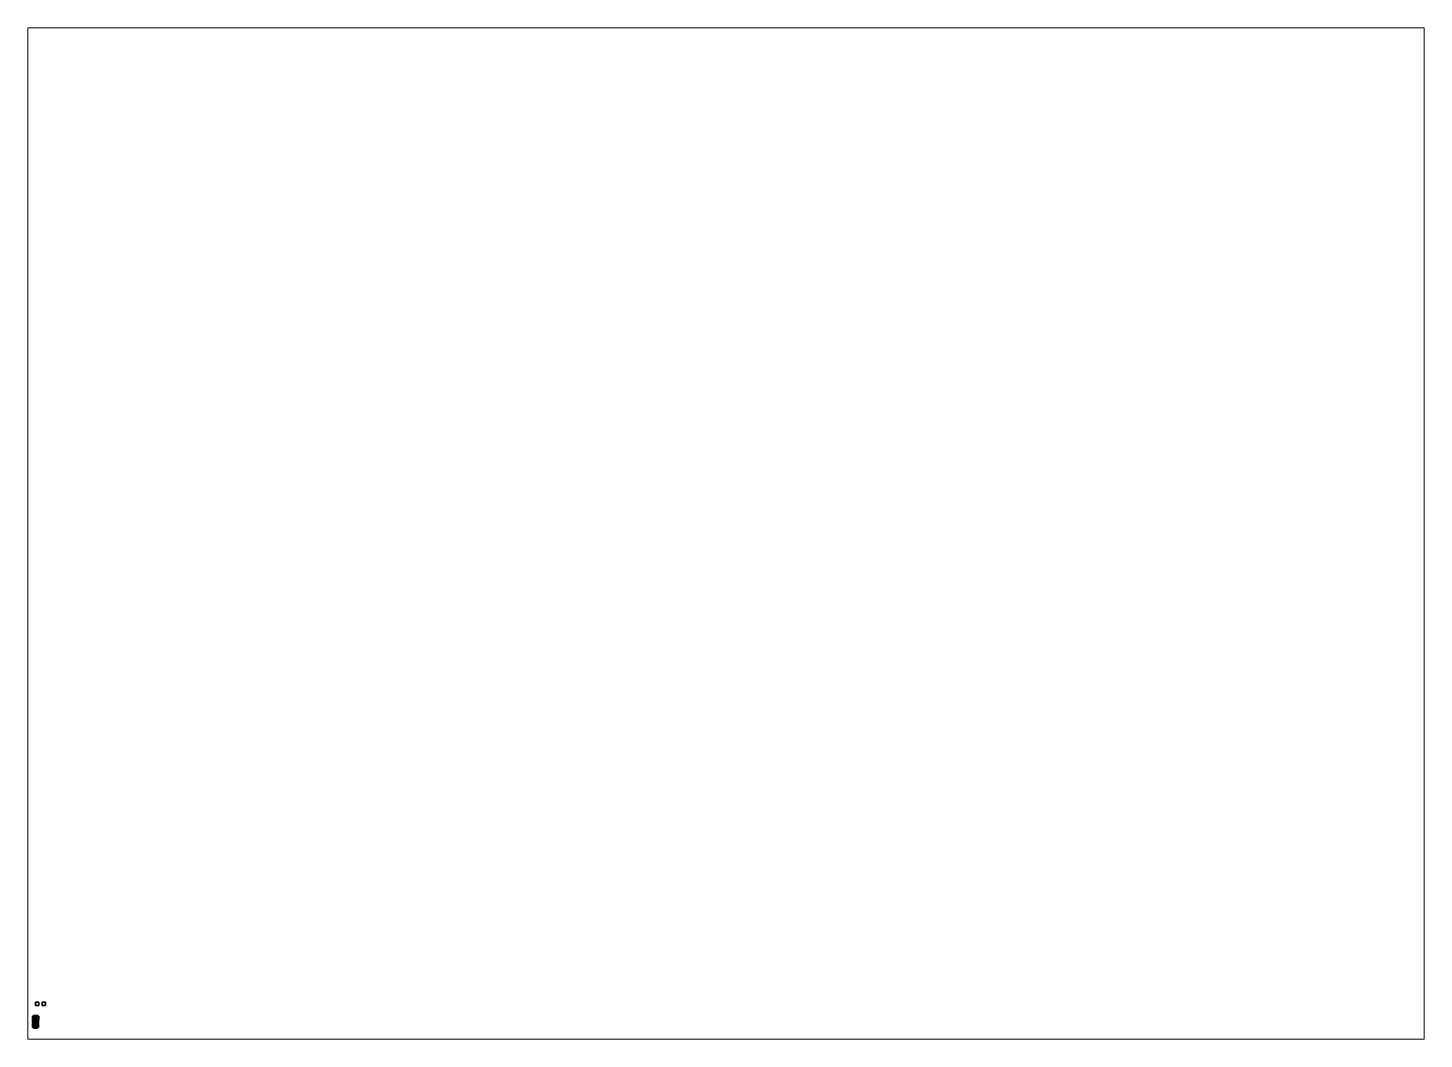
# Paper-space layout 'Layout1' of a CAD drawing. Header units: millimetres. Extents: x 28 to 251, y 20 to 181.
# The model-space entities are those that its viewports show. They can reach past a viewport. Long polylines and large blocks are cut down to what shows.
import ezdxf

# ---------------------------------------------------------------- set-up
doc = ezdxf.new("R2010")
doc.units = ezdxf.units.MM
for name, color, linetype in [('barrel', 1, 'Continuous'), ('mudguards', 6, 'Continuous'), ('sleeve', 5, 'Continuous'), ('turret', 2, 'Continuous'), ('wheels', 2, 'Continuous')]:
    doc.layers.add(name, color=color, linetype=linetype)

msp = doc.modelspace()

# ---------------------------------------------------------------- linework, layer by layer
for points in [[(1, 6, 1), (1, 6), (0, 6), (0, 6, 1)], [(1, 6), (1, 5), (0, 5), (0, 6)], [(0, 6), (0, 5), (0, 5, 1), (0, 6, 1)], [(0, 6, 1), (0, 5, 1), (1, 5, 1), (1, 6, 1)], [(0, 5, 1), (0, 5), (1, 5), (1, 5, 1)], [(1, 5, 1), (1, 5), (1, 6), (1, 6, 1)], [(3, 6), (3, 5), (2, 5), (2, 6)], [(2, 6), (2, 5), (3, 5), (3, 6)], [(-0.69, 1.87, 0.91), (-0.71, 1.83, 0.88), (-0.74, 1.83, 0.96), (-0.71, 1.87, 0.96)], [(-0.71, 1.87, 0.96), (-0.74, 1.83, 0.96), (-0.71, 1.83, 1.04), (-0.69, 1.87, 1.01)], [(-0.73, 1.76, 0.96), (-0.74, 1.83, 0.96), (-0.71, 1.83, 0.88), (-0.7, 1.76, 0.89)], [(-0.7, 1.76, 1.03), (-0.71, 1.83, 1.04), (-0.74, 1.83, 0.96), (-0.73, 1.76, 0.96)], [(-0.69, 1.72, 0.96), (-0.73, 1.76, 0.96), (-0.7, 1.76, 0.89), (-0.67, 1.72, 0.92)], [(-0.67, 1.72, 1), (-0.7, 1.76, 1.03), (-0.73, 1.76, 0.96), (-0.69, 1.72, 0.96)], [(-0.63, 1.89, 0.96), (-0.69, 1.87, 0.91), (-0.71, 1.87, 0.96), (-0.63, 1.89, 0.96)], [(-0.63, 1.89, 0.96), (-0.71, 1.87, 0.96), (-0.69, 1.87, 1.01), (-0.63, 1.89, 0.96)], [(-0.63, 1.88, 0.88), (-0.63, 1.83, 0.85), (-0.71, 1.83, 0.88), (-0.69, 1.87, 0.91)], [(-0.69, 1.87, 1.01), (-0.71, 1.83, 1.04), (-0.63, 1.83, 1.07), (-0.63, 1.87, 1.04)], [(-0.7, 1.76, 0.89), (-0.71, 1.83, 0.88), (-0.63, 1.83, 0.85), (-0.63, 1.76, 0.86)], [(-0.63, 1.76, 1.06), (-0.63, 1.83, 1.07), (-0.71, 1.83, 1.04), (-0.7, 1.76, 1.03)], [(-0.67, 1.72, 0.92), (-0.7, 1.76, 0.89), (-0.63, 1.76, 0.86), (-0.63, 1.72, 0.91)], [(-0.63, 1.72, 1.02), (-0.63, 1.76, 1.06), (-0.7, 1.76, 1.03), (-0.67, 1.72, 1)], [(-0.63, 1.7, 0.96), (-0.69, 1.72, 0.96), (-0.67, 1.72, 0.92), (-0.63, 1.7, 0.96)], [(-0.63, 1.7, 0.96), (-0.67, 1.72, 1), (-0.69, 1.72, 0.96), (-0.63, 1.7, 0.96)], [(-0.63, 1.89, 0.96), (-0.63, 1.88, 0.88), (-0.69, 1.87, 0.91), (-0.63, 1.89, 0.96)], [(-0.63, 1.89, 0.96), (-0.69, 1.87, 1.01), (-0.63, 1.87, 1.04), (-0.63, 1.89, 0.96)], [(-0.63, 1.7, 0.96), (-0.67, 1.72, 0.92), (-0.63, 1.72, 0.91), (-0.63, 1.7, 0.96)], [(-0.63, 1.7, 0.96), (-0.63, 1.72, 1.02), (-0.67, 1.72, 1), (-0.63, 1.7, 0.96)], [(-0.63, 1.89, 0.96), (-0.58, 1.87, 0.91), (-0.63, 1.88, 0.88), (-0.63, 1.89, 0.96)], [(-0.63, 1.89, 0.96), (-0.55, 1.87, 0.96), (-0.58, 1.87, 0.91), (-0.63, 1.89, 0.96)], [(-0.63, 1.89, 0.96), (-0.58, 1.87, 1.01), (-0.55, 1.87, 0.96), (-0.63, 1.89, 0.96)], [(-0.63, 1.89, 0.96), (-0.63, 1.87, 1.04), (-0.58, 1.87, 1.01), (-0.63, 1.89, 0.96)], [(-0.58, 1.87, 0.91), (-0.55, 1.83, 0.88), (-0.63, 1.83, 0.85), (-0.63, 1.88, 0.88)], [(-0.63, 1.87, 1.04), (-0.63, 1.83, 1.07), (-0.55, 1.83, 1.04), (-0.58, 1.87, 1.01)], [(-0.63, 1.76, 0.86), (-0.63, 1.83, 0.85), (-0.55, 1.83, 0.88), (-0.56, 1.76, 0.89)], [(-0.56, 1.76, 1.03), (-0.55, 1.83, 1.04), (-0.63, 1.83, 1.07), (-0.63, 1.76, 1.06)], [(-0.63, 1.72, 0.91), (-0.63, 1.76, 0.86), (-0.56, 1.76, 0.89), (-0.59, 1.72, 0.92)], [(-0.59, 1.72, 1), (-0.56, 1.76, 1.03), (-0.63, 1.76, 1.06), (-0.63, 1.72, 1.02)], [(-0.63, 1.7, 0.96), (-0.59, 1.72, 0.92), (-0.58, 1.72, 0.96), (-0.63, 1.7, 0.96)], [(-0.63, 1.7, 0.96), (-0.63, 1.72, 0.91), (-0.59, 1.72, 0.92), (-0.63, 1.7, 0.96)], [(-0.63, 1.7, 0.96), (-0.59, 1.72, 1), (-0.63, 1.72, 1.02), (-0.63, 1.7, 0.96)], [(-0.63, 1.7, 0.96), (-0.58, 1.72, 0.96), (-0.59, 1.72, 1), (-0.63, 1.7, 0.96)], [(-0.59, 1.72, 0.92), (-0.56, 1.76, 0.89), (-0.53, 1.76, 0.96), (-0.58, 1.72, 0.96)], [(-0.58, 1.72, 0.96), (-0.53, 1.76, 0.96), (-0.56, 1.76, 1.03), (-0.59, 1.72, 1)], [(-0.55, 1.87, 0.96), (-0.52, 1.83, 0.96), (-0.55, 1.83, 0.88), (-0.58, 1.87, 0.91)], [(-0.58, 1.87, 1.01), (-0.55, 1.83, 1.04), (-0.52, 1.83, 0.96), (-0.55, 1.87, 0.96)], [(-0.56, 1.76, 0.89), (-0.55, 1.83, 0.88), (-0.52, 1.83, 0.96), (-0.53, 1.76, 0.96)], [(-0.53, 1.76, 0.96), (-0.52, 1.83, 0.96), (-0.55, 1.83, 1.04), (-0.56, 1.76, 1.03)], [(-0.5, 1.76, 0.61), (-0.55, 0.94, 0.61), (-0.55, 0.94, 1.29), (-0.5, 1.76, 1.28)], [(0.5, 1.76, 0.61), (0.55, 0.94, 0.61), (-0.55, 0.94, 0.61), (-0.5, 1.76, 0.61)], [(-0.5, 1.76, 1.28), (-0.55, 0.94, 1.29), (-0.52, 0.94, 1.34), (-0.47, 1.76, 1.31)], [(0.55, 0.94, 0.87), (0.55, 0.94, 0.78), (-0.55, 0.94, 0.78), (-0.55, 0.94, 0.87)], [(-0.55, 0.94, 0.78), (-0.55, 0.03, 0.78), (-0.55, 0.03, 0.87), (-0.55, 0.94, 0.87)], [(0.55, 0.94, 0.78), (0.55, 0.03, 0.78), (-0.55, 0.03, 0.78), (-0.55, 0.94, 0.78)], [(-0.55, 0.94, 0.87), (-0.55, 0.92, 0.87), (-0.55, 0.92, 1.36), (-0.55, 0.94, 1.36)], [(-0.55, 0.94, 1.36), (-0.55, 0.92, 1.36), (0.55, 0.92, 1.36), (0.55, 0.94, 1.36)], [(-0.52, 0.94, 1.34), (-0.55, 0.94, 1.29), (-0.55, 0.94, 1.36)], [(-0.03, 0.94, 1.36), (-0.52, 0.94, 1.34), (-0.55, 0.94, 1.36)], [(-0.55, 0.92, 0.87), (-0.55, 0.58, 0.87), (-0.55, 0.61, 1.1), (-0.55, 0.92, 1.36)], [(-0.55, 0.92, 1.36), (-0.55, 0.61, 1.1), (-0.55, 0.65, 1.18), (-0.55, 0.76, 1.29)], [(-0.53, 0.76, 1.29), (-0.53, 0.92, 1.36), (-0.55, 0.92, 1.36), (-0.55, 0.76, 1.29)], [(-0.55, 0.76, 1.29), (-0.55, 0.65, 1.18), (-0.53, 0.65, 1.18), (-0.53, 0.76, 1.29)], [(-0.55, 0.65, 1.18), (-0.55, 0.61, 1.1), (-0.53, 0.61, 1.1), (-0.53, 0.65, 1.18)], [(-0.55, 0.61, 1.1), (-0.55, 0.58, 0.87), (-0.53, 0.58, 0.87), (-0.53, 0.61, 1.1)], [(-0.55, 0.58, 0.87), (-0.55, 0.03, 0.87), (0.55, 0.03, 0.87), (0.55, 0.58, 0.87)], [(-0.55, 0.31, 1), (-0.55, 0.03, 1), (-0.55, 0.03, 1.03), (-0.55, 0.31, 1.03)], [(-0.55, 0.31, 1.03), (-0.55, 0.03, 1.03), (0.55, 0.03, 1.03), (0.55, 0.31, 1.03)], [(0.55, 0.31, 1.03), (0.55, 0.31, 1), (-0.55, 0.31, 1), (-0.55, 0.31, 1.03)], [(0.55, 0.31, 1), (0.55, 0.03, 1), (-0.55, 0.03, 1), (-0.55, 0.31, 1)], [(-0.55, 0.03, 1.29), (-0.55, -0.06, 1.29), (0.55, -0.06, 1.29), (0.55, 0.03, 1.29)], [(-0.55, -0.06, 0.61), (-0.55, -0.06, 1.29), (-0.55, 0.03, 1.29), (-0.55, 0.03, 0.61)], [(-0.55, 0.03, 0.87), (-0.55, 0.03, 1.29), (0.55, 0.03, 1.29), (0.55, 0.03, 0.87)], [(-0.55, 0.03, 0.61), (-0.55, 0.03, 0.78), (0.55, 0.03, 0.78), (0.55, 0.03, 0.61)], [(-0.54, 1.82, 0.6), (-0.54, 1.82, 0.7), (-0.5, 1.88, 0.7), (-0.5, 1.88, 0.6)], [(-0.54, 1.82, 0.7), (-0.5, 1.8, 0.7), (-0.5, 1.83, 0.7), (-0.5, 1.88, 0.7)], [(-0.5, 1.88, 0.6), (-0.5, 1.83, 0.6), (-0.5, 1.8, 0.6), (-0.54, 1.82, 0.6)], [(-0.5, 1.8, 0.6), (-0.5, 1.8, 0.7), (-0.54, 1.82, 0.7), (-0.54, 1.82, 0.6)], [(-0.53, 0.92, 0.87), (-0.53, 0.58, 0.87), (0.53, 0.58, 0.87), (0.53, 0.92, 0.87)], [(-0.53, 0.61, 1.1), (-0.53, 0.58, 0.87), (-0.53, 0.92, 0.87), (-0.53, 0.92, 1.36)], [(-0.53, 0.65, 1.18), (-0.53, 0.61, 1.1), (-0.53, 0.92, 1.36), (-0.53, 0.76, 1.29)], [(-0.53, 0.92, 1.36), (-0.53, 0.92, 0.87), (0.53, 0.92, 0.87), (0.53, 0.92, 1.36)], [(-0.5, 1.92, 1.1), (-0.5, 1.92, 0.84), (-0.52, 1.92, 0.84), (-0.52, 1.92, 1.1)], [(-0.52, 1.92, 0.84), (-0.52, 1.85, 0.87), (-0.52, 1.85, 1.1), (-0.52, 1.92, 1.1)], [(-0.5, 1.92, 0.84), (-0.5, 1.86, 0.7), (-0.52, 1.86, 0.7), (-0.52, 1.92, 0.84)], [(-0.52, 1.86, 0.7), (-0.52, 1.81, 0.7), (-0.52, 1.85, 0.87), (-0.52, 1.92, 0.84)], [(-0.5, 1.9, 1.12), (-0.5, 1.92, 1.1), (-0.52, 1.92, 1.1), (-0.52, 1.9, 1.12)], [(-0.52, 1.92, 1.1), (-0.52, 1.85, 1.1), (-0.52, 1.87, 1.12), (-0.52, 1.9, 1.12)], [(-0.52, 1.9, 1.12), (-0.52, 1.87, 1.12), (-0.5, 1.87, 1.12), (-0.5, 1.9, 1.12)], [(-0.52, 1.87, 1.12), (-0.52, 1.85, 1.1), (-0.5, 1.85, 1.1), (-0.5, 1.87, 1.12)], [(-0.52, 1.85, 1.1), (-0.52, 1.85, 0.87), (-0.5, 1.85, 0.87), (-0.5, 1.85, 1.1)], [(-0.52, 1.85, 0.87), (-0.52, 1.81, 0.7), (-0.5, 1.81, 0.7), (-0.5, 1.85, 0.87)], [(-0.52, 0.94, 1.34), (-0.03, 0.94, 1.36), (-0.03, 1.76, 1.34), (-0.47, 1.76, 1.31)], [(-0.5, 1.88, 0.6), (-0.5, 1.88, 0.7), (0, 1.93, 0.7), (0, 1.93, 0.6)], [(-0.5, 1.88, 0.7), (-0.5, 1.83, 0.7), (0, 1.88, 0.7), (0, 1.93, 0.7)], [(0, 1.93, 0.6), (0, 1.88, 0.6), (-0.5, 1.83, 0.6), (-0.5, 1.88, 0.6)], [(-0.5, 1.85, 1.1), (-0.5, 1.85, 0.87), (-0.5, 1.92, 0.84), (-0.5, 1.92, 1.1)], [(-0.5, 1.85, 0.87), (-0.5, 1.81, 0.7), (-0.5, 1.86, 0.7), (-0.5, 1.92, 0.84)], [(-0.5, 1.87, 1.12), (-0.5, 1.85, 1.1), (-0.5, 1.92, 1.1), (-0.5, 1.9, 1.12)], [(0.5, 1.89, 0.9), (0.5, 1.9, 0.89), (-0.5, 1.9, 0.89), (-0.5, 1.89, 0.9)], [(0.5, 1.9, 0.89), (0.5, 1.89, 0.88), (-0.5, 1.89, 0.88), (-0.5, 1.9, 0.89)], [(0.5, 1.89, 1.05), (0.5, 1.9, 1.04), (-0.5, 1.9, 1.04), (-0.5, 1.89, 1.05)], [(0.5, 1.9, 1.04), (0.5, 1.89, 1.03), (-0.5, 1.89, 1.03), (-0.5, 1.9, 1.04)], [(0.5, 1.88, 0.89), (0.5, 1.89, 0.9), (-0.5, 1.89, 0.9), (-0.5, 1.88, 0.89)], [(0.5, 1.89, 0.88), (0.5, 1.88, 0.89), (-0.5, 1.88, 0.89), (-0.5, 1.89, 0.88)], [(0.5, 1.88, 1.04), (0.5, 1.89, 1.05), (-0.5, 1.89, 1.05), (-0.5, 1.88, 1.04)], [(0.5, 1.89, 1.03), (0.5, 1.88, 1.04), (-0.5, 1.88, 1.04), (-0.5, 1.89, 1.03)], [(0, 1.88, 0.6), (0, 1.88, 0.7), (-0.5, 1.83, 0.7), (-0.5, 1.83, 0.6)], [(-0.5, 1.83, 0.6), (-0.5, 1.83, 0.7), (-0.5, 1.8, 0.7), (-0.5, 1.8, 0.6)], [(-0.5, 1.81, 0.61), (-0.5, 1.76, 0.61), (-0.5, 1.76, 1.28), (-0.5, 1.81, 1.28)], [(0.5, 1.81, 1.28), (0.5, 1.81, 0.61), (-0.5, 1.81, 0.61), (-0.5, 1.81, 1.28)], [(0.5, 1.81, 0.61), (0.5, 1.76, 0.61), (-0.5, 1.76, 0.61), (-0.5, 1.81, 0.61)], [(-0.5, 1.81, 1.28), (-0.5, 1.76, 1.28), (-0.47, 1.76, 1.31), (-0.47, 1.81, 1.31)], [(0.47, 1.81, 1.31), (0.5, 1.81, 1.28), (-0.5, 1.81, 1.28), (-0.47, 1.81, 1.31)], [(-0.47, 1.81, 1.31), (-0.03, 1.78, 1.34), (0.03, 1.78, 1.34), (0.47, 1.81, 1.31)], [(-0.47, 1.76, 1.31), (-0.03, 1.76, 1.34), (-0.03, 1.78, 1.34), (-0.47, 1.81, 1.31)], [(-0.4, 1.8, 0.54), (-0.4, 0.99, 0.54), (-0.4, 0.94, 0.61), (-0.4, 1.8, 0.61)], [(-0.25, 1.8, 0.61), (-0.25, 1.8, 0.54), (-0.4, 1.8, 0.54), (-0.4, 1.8, 0.61)], [(-0.25, 1.8, 0.54), (-0.25, 0.99, 0.54), (-0.4, 0.99, 0.54), (-0.4, 1.8, 0.54)], [(-0.25, 0.99, 0.54), (-0.25, 0.43, 0.41), (-0.4, 0.43, 0.41), (-0.4, 0.99, 0.54)], [(-0.4, 0.99, 0.54), (-0.4, 0.43, 0.41), (-0.4, 0.43, 0.57), (-0.4, 0.94, 0.61)], [(-0.4, 0.94, 0.61), (-0.4, 0.43, 0.57), (-0.25, 0.43, 0.57), (-0.25, 0.94, 0.61)], [(-0.4, 0.43, 0.41), (-0.4, -1.3, 0.41), (-0.4, -1.3, 0.61), (-0.4, 0.43, 0.61)], [(-0.25, 0.43, 0.41), (-0.25, -1.3, 0.41), (-0.4, -1.3, 0.41), (-0.4, 0.43, 0.41)], [(-0.25, 0.43, 0.61), (-0.25, 0.43, 0.57), (-0.4, 0.43, 0.57), (-0.4, 0.43, 0.61)], [(-0.4, 0.43, 0.61), (-0.4, -1.3, 0.61), (-0.25, -1.3, 0.61), (-0.25, 0.43, 0.61)], [(-0.25, 0.94, 0.61), (-0.25, 0.99, 0.54), (-0.25, 1.8, 0.54), (-0.25, 1.8, 0.61)], [(-0.25, 0.43, 0.57), (-0.25, 0.43, 0.41), (-0.25, 0.99, 0.54), (-0.25, 0.94, 0.61)], [(-0.25, -1.3, 0.61), (-0.25, -1.3, 0.41), (-0.25, 0.43, 0.41), (-0.25, 0.43, 0.61)], [(-0.02, 0.01, 1.29), (-0.04, -0.02, 1.29), (-0.04, -0.02, 1.31), (-0.02, 0.01, 1.31)], [(-0.03, 1.78, 1.34), (-0.03, 1.76, 1.34), (0.03, 1.76, 1.34), (0.03, 1.78, 1.34)], [(-0.02, 1.78, 1.34), (-0.03, 1.75, 1.34), (-0.03, 1.75, 1.37), (-0.02, 1.78, 1.37)], [(-0.02, 1.78, 1.37), (-0.03, 1.75, 1.37), (0, 1.75, 1.38)], [(-0.03, 1.76, 1.34), (-0.03, 0.94, 1.36), (0.03, 0.94, 1.36), (0.03, 1.76, 1.34)], [(-0.03, 1.75, 1.34), (-0.02, 1.72, 1.34), (-0.02, 1.72, 1.37), (-0.03, 1.75, 1.37)], [(-0.03, 1.75, 1.37), (-0.02, 1.72, 1.37), (0, 1.75, 1.38)], [(-0.02, 1.72, 1.37), (0.01, 1.72, 1.37), (0, 1.75, 1.38)], [(-0.02, 1.72, 1.34), (0.01, 1.72, 1.34), (0.01, 1.72, 1.37), (-0.02, 1.72, 1.37)], [(0.02, 0.01, 1.29), (-0.02, 0.01, 1.29), (-0.02, 0.01, 1.31), (0.02, 0.01, 1.31)], [(0.01, 1.78, 1.34), (-0.02, 1.78, 1.34), (-0.02, 1.78, 1.37), (0.01, 1.78, 1.37)], [(0.01, 1.78, 1.37), (-0.02, 1.78, 1.37), (0, 1.75, 1.38)], [(0.5, 1.88, 0.7), (0.5, 1.88, 0.6), (0, 1.93, 0.6), (0, 1.93, 0.7)], [(0.5, 1.88, 0.6), (0.5, 1.83, 0.6), (0, 1.88, 0.6), (0, 1.93, 0.6)], [(0, 1.93, 0.7), (0, 1.88, 0.7), (0.5, 1.83, 0.7), (0.5, 1.88, 0.7)], [(0, 1.88, 0.7), (0, 1.88, 0.6), (0.5, 1.83, 0.6), (0.5, 1.83, 0.7)], [(0.03, 1.75, 1.37), (0.01, 1.78, 1.37), (0, 1.75, 1.38)], [(0.01, 1.72, 1.37), (0.03, 1.75, 1.37), (0, 1.75, 1.38)], [(0.03, 1.75, 1.34), (0.01, 1.78, 1.34), (0.01, 1.78, 1.37), (0.03, 1.75, 1.37)], [(0.01, 1.72, 1.34), (0.03, 1.75, 1.34), (0.03, 1.75, 1.37), (0.01, 1.72, 1.37)], [(0.04, -0.02, 1.29), (0.02, 0.01, 1.29), (0.02, 0.01, 1.31), (0.04, -0.02, 1.31)], [(0.03, 1.78, 1.34), (0.03, 1.76, 1.34), (0.47, 1.76, 1.31), (0.47, 1.81, 1.31)], [(0.03, 1.76, 1.34), (0.03, 0.94, 1.36), (0.52, 0.94, 1.34), (0.47, 1.76, 1.31)], [(0.55, 0.94, 1.36), (0.52, 0.94, 1.34), (0.03, 0.94, 1.36)], [(0.03, 0.46, 1.53), (0.04, 0.45, 1.54), (0.1, 0.55, 1.64), (0.09, 0.56, 1.64)], [(0.04, 0.47, 1.52), (0.03, 0.46, 1.53), (0.09, 0.56, 1.64), (0.1, 0.57, 1.62)], [(0.1, 0.37, 1.42), (0.09, 0.35, 1.43), (0.03, 0.46, 1.53), (0.04, 0.47, 1.52)], [(0.09, 0.35, 1.43), (0.1, 0.35, 1.44), (0.04, 0.45, 1.54), (0.03, 0.46, 1.53)], [(0.06, 0.46, 1.53), (0.04, 0.47, 1.52), (0.1, 0.57, 1.62), (0.11, 0.55, 1.62)], [(0.04, 0.45, 1.54), (0.06, 0.46, 1.53), (0.11, 0.55, 1.62), (0.1, 0.55, 1.64)], [(0.11, 0.37, 1.44), (0.1, 0.37, 1.42), (0.04, 0.47, 1.52), (0.06, 0.46, 1.53)], [(0.1, 0.35, 1.44), (0.11, 0.37, 1.44), (0.06, 0.46, 1.53), (0.04, 0.45, 1.54)], [(0.22, 0.47, 1.54), (0.24, 0.47, 1.52), (0.04, 0.47, 1.52), (0.07, 0.47, 1.54)], [(0.24, 0.47, 1.52), (0.22, 0.45, 1.52), (0.07, 0.45, 1.52), (0.04, 0.47, 1.52)], [(0.24, 0.45, 1.54), (0.22, 0.47, 1.54), (0.07, 0.47, 1.54), (0.04, 0.45, 1.54)], [(0.22, 0.45, 1.52), (0.24, 0.45, 1.54), (0.04, 0.45, 1.54), (0.07, 0.45, 1.52)], [(0.09, 0.56, 1.64), (0.1, 0.55, 1.64), (0.24, 0.59, 1.68), (0.24, 0.61, 1.68)], [(0.1, 0.57, 1.62), (0.09, 0.56, 1.64), (0.24, 0.61, 1.68), (0.24, 0.61, 1.66)], [(0.24, 0.33, 1.38), (0.24, 0.31, 1.38), (0.09, 0.35, 1.43), (0.1, 0.37, 1.42)], [(0.24, 0.31, 1.38), (0.24, 0.31, 1.4), (0.1, 0.35, 1.44), (0.09, 0.35, 1.43)], [(0.11, 0.55, 1.62), (0.1, 0.57, 1.62), (0.24, 0.61, 1.66), (0.24, 0.59, 1.66)], [(0.1, 0.55, 1.64), (0.11, 0.55, 1.62), (0.24, 0.59, 1.66), (0.24, 0.59, 1.68)], [(0.24, 0.31, 1.4), (0.24, 0.33, 1.4), (0.11, 0.37, 1.44), (0.1, 0.35, 1.44)], [(0.24, 0.33, 1.4), (0.24, 0.33, 1.38), (0.1, 0.37, 1.42), (0.11, 0.37, 1.44)], [(0.22, 0.45, 1.52), (0.24, 0.47, 1.52), (0.24, 0.33, 1.38), (0.22, 0.34, 1.41)], [(0.24, 0.45, 1.54), (0.22, 0.45, 1.52), (0.22, 0.34, 1.41), (0.24, 0.31, 1.4)], [(0.22, 0.46, 1.53), (0.24, 0.47, 1.54), (0.24, 1.08, 0.93), (0.22, 1.07, 0.92)], [(0.24, 0.45, 1.52), (0.22, 0.46, 1.53), (0.22, 1.07, 0.92), (0.24, 1.06, 0.91)], [(0.24, 0.47, 1.52), (0.22, 0.47, 1.54), (0.22, 0.58, 1.65), (0.24, 0.61, 1.66)], [(0.22, 0.47, 1.54), (0.24, 0.45, 1.54), (0.24, 0.59, 1.68), (0.22, 0.58, 1.65)], [(0.24, 0.47, 1.54), (0.25, 0.46, 1.53), (0.25, 1.07, 0.92), (0.24, 1.08, 0.93)], [(0.25, 0.46, 1.53), (0.24, 0.45, 1.52), (0.24, 1.06, 0.91), (0.25, 1.07, 0.92)], [(0.24, 0.61, 1.68), (0.24, 0.59, 1.68), (0.38, 0.55, 1.64), (0.39, 0.56, 1.64)], [(0.24, 0.59, 1.66), (0.24, 0.61, 1.66), (0.38, 0.57, 1.62), (0.37, 0.55, 1.62)], [(0.24, 0.61, 1.66), (0.24, 0.61, 1.68), (0.39, 0.56, 1.64), (0.38, 0.57, 1.62)], [(0.25, 0.47, 1.54), (0.24, 0.47, 1.52), (0.24, 0.61, 1.66), (0.25, 0.58, 1.65)], [(0.24, 0.59, 1.68), (0.24, 0.59, 1.66), (0.37, 0.55, 1.62), (0.38, 0.55, 1.64)], [(0.24, 0.45, 1.54), (0.25, 0.47, 1.54), (0.25, 0.58, 1.65), (0.24, 0.59, 1.68)], [(0.24, 0.47, 1.52), (0.25, 0.45, 1.52), (0.25, 0.34, 1.41), (0.24, 0.33, 1.38)], [(0.25, 0.45, 1.52), (0.24, 0.47, 1.52), (0.43, 0.47, 1.52), (0.41, 0.45, 1.52)], [(0.24, 0.47, 1.52), (0.25, 0.47, 1.54), (0.41, 0.47, 1.54), (0.43, 0.47, 1.52)], [(0.25, 0.47, 1.54), (0.24, 0.45, 1.54), (0.43, 0.45, 1.54), (0.41, 0.47, 1.54)], [(0.25, 0.45, 1.52), (0.24, 0.45, 1.54), (0.24, 0.31, 1.4), (0.25, 0.34, 1.41)], [(0.24, 0.45, 1.54), (0.25, 0.45, 1.52), (0.41, 0.45, 1.52), (0.43, 0.45, 1.54)], [(0.38, 0.35, 1.44), (0.37, 0.37, 1.44), (0.24, 0.33, 1.4), (0.24, 0.31, 1.4)], [(0.37, 0.37, 1.44), (0.38, 0.37, 1.42), (0.24, 0.33, 1.38), (0.24, 0.33, 1.4)], [(0.38, 0.37, 1.42), (0.39, 0.35, 1.43), (0.24, 0.31, 1.38), (0.24, 0.33, 1.38)], [(0.39, 0.35, 1.43), (0.38, 0.35, 1.44), (0.24, 0.31, 1.4), (0.24, 0.31, 1.38)], [(0.4, 1.8, 0.61), (0.4, 1.8, 0.54), (0.25, 1.8, 0.54), (0.25, 1.8, 0.61)], [(0.25, 1.8, 0.54), (0.25, 0.99, 0.54), (0.25, 0.94, 0.61), (0.25, 1.8, 0.61)], [(0.4, 1.8, 0.54), (0.4, 0.99, 0.54), (0.25, 0.99, 0.54), (0.25, 1.8, 0.54)], [(0.25, 0.99, 0.54), (0.25, 0.43, 0.41), (0.25, 0.43, 0.57), (0.25, 0.94, 0.61)], [(0.4, 0.99, 0.54), (0.4, 0.43, 0.41), (0.25, 0.43, 0.41), (0.25, 0.99, 0.54)], [(0.25, 0.94, 0.61), (0.25, 0.43, 0.57), (0.4, 0.43, 0.57), (0.4, 0.94, 0.61)], [(0.25, 0.43, 0.61), (0.25, -1.3, 0.61), (0.4, -1.3, 0.61), (0.4, 0.43, 0.61)], [(0.25, 0.43, 0.41), (0.25, -1.3, 0.41), (0.25, -1.3, 0.61), (0.25, 0.43, 0.61)], [(0.4, 0.43, 0.61), (0.4, 0.43, 0.57), (0.25, 0.43, 0.57), (0.25, 0.43, 0.61)], [(0.4, 0.43, 0.41), (0.4, -1.3, 0.41), (0.25, -1.3, 0.41), (0.25, 0.43, 0.41)], [(0.37, 0.55, 1.62), (0.38, 0.57, 1.62), (0.43, 0.47, 1.52), (0.42, 0.46, 1.53)], [(0.38, 0.55, 1.64), (0.37, 0.55, 1.62), (0.42, 0.46, 1.53), (0.43, 0.45, 1.54)], [(0.42, 0.46, 1.53), (0.43, 0.47, 1.52), (0.38, 0.37, 1.42), (0.37, 0.37, 1.44)], [(0.43, 0.45, 1.54), (0.42, 0.46, 1.53), (0.37, 0.37, 1.44), (0.38, 0.35, 1.44)], [(0.38, 0.57, 1.62), (0.39, 0.56, 1.64), (0.45, 0.46, 1.53), (0.43, 0.47, 1.52)], [(0.39, 0.56, 1.64), (0.38, 0.55, 1.64), (0.43, 0.45, 1.54), (0.45, 0.46, 1.53)], [(0.43, 0.47, 1.52), (0.45, 0.46, 1.53), (0.39, 0.35, 1.43), (0.38, 0.37, 1.42)], [(0.45, 0.46, 1.53), (0.43, 0.45, 1.54), (0.38, 0.35, 1.44), (0.39, 0.35, 1.43)], [(0.4, 0.94, 0.61), (0.4, 0.99, 0.54), (0.4, 1.8, 0.54), (0.4, 1.8, 0.61)], [(0.4, 0.43, 0.57), (0.4, 0.43, 0.41), (0.4, 0.99, 0.54), (0.4, 0.94, 0.61)], [(0.4, -1.3, 0.61), (0.4, -1.3, 0.41), (0.4, 0.43, 0.41), (0.4, 0.43, 0.61)], [(0.47, 1.76, 1.31), (0.5, 1.76, 1.28), (0.5, 1.81, 1.28), (0.47, 1.81, 1.31)], [(0.52, 0.94, 1.34), (0.55, 0.94, 1.29), (0.5, 1.76, 1.28), (0.47, 1.76, 1.31)], [(0.5, 1.86, 0.7), (0.5, 1.81, 0.7), (0.5, 1.85, 0.87), (0.5, 1.92, 0.84)], [(0.52, 1.92, 0.84), (0.52, 1.86, 0.7), (0.5, 1.86, 0.7), (0.5, 1.92, 0.84)], [(0.5, 1.92, 0.84), (0.5, 1.85, 0.87), (0.5, 1.85, 1.1), (0.5, 1.92, 1.1)], [(0.52, 1.92, 1.1), (0.52, 1.92, 0.84), (0.5, 1.92, 0.84), (0.5, 1.92, 1.1)], [(0.52, 1.9, 1.12), (0.52, 1.92, 1.1), (0.5, 1.92, 1.1), (0.5, 1.9, 1.12)], [(0.5, 1.92, 1.1), (0.5, 1.85, 1.1), (0.5, 1.87, 1.12), (0.5, 1.9, 1.12)], [(0.5, 1.9, 1.12), (0.5, 1.87, 1.12), (0.52, 1.87, 1.12), (0.52, 1.9, 1.12)], [(0.54, 1.82, 0.6), (0.5, 1.8, 0.6), (0.5, 1.83, 0.6), (0.5, 1.88, 0.6)], [(0.5, 1.88, 0.7), (0.5, 1.83, 0.7), (0.5, 1.8, 0.7), (0.54, 1.82, 0.7)], [(0.54, 1.82, 0.7), (0.54, 1.82, 0.6), (0.5, 1.88, 0.6), (0.5, 1.88, 0.7)], [(0.5, 1.87, 1.12), (0.5, 1.85, 1.1), (0.52, 1.85, 1.1), (0.52, 1.87, 1.12)], [(0.5, 1.85, 0.87), (0.5, 1.81, 0.7), (0.52, 1.81, 0.7), (0.52, 1.85, 0.87)], [(0.5, 1.85, 1.1), (0.5, 1.85, 0.87), (0.52, 1.85, 0.87), (0.52, 1.85, 1.1)], [(0.5, 1.83, 0.7), (0.5, 1.83, 0.6), (0.5, 1.8, 0.6), (0.5, 1.8, 0.7)], [(0.5, 1.8, 0.7), (0.5, 1.8, 0.6), (0.54, 1.82, 0.6), (0.54, 1.82, 0.7)], [(0.5, 1.76, 1.28), (0.5, 1.76, 0.61), (0.5, 1.81, 0.61), (0.5, 1.81, 1.28)], [(0.55, 0.94, 1.29), (0.55, 0.94, 0.61), (0.5, 1.76, 0.61), (0.5, 1.76, 1.28)], [(0.52, 1.85, 0.87), (0.52, 1.81, 0.7), (0.52, 1.86, 0.7), (0.52, 1.92, 0.84)], [(0.52, 1.85, 1.1), (0.52, 1.85, 0.87), (0.52, 1.92, 0.84), (0.52, 1.92, 1.1)], [(0.52, 1.87, 1.12), (0.52, 1.85, 1.1), (0.52, 1.92, 1.1), (0.52, 1.9, 1.12)], [(0.55, 1.87, 0.96), (0.52, 1.83, 0.96), (0.55, 1.83, 1.04), (0.57, 1.87, 1.01)], [(0.57, 1.87, 0.91), (0.55, 1.83, 0.88), (0.52, 1.83, 0.96), (0.55, 1.87, 0.96)], [(0.53, 1.76, 0.96), (0.52, 1.83, 0.96), (0.55, 1.83, 0.88), (0.56, 1.76, 0.89)], [(0.56, 1.76, 1.03), (0.55, 1.83, 1.04), (0.52, 1.83, 0.96), (0.53, 1.76, 0.96)], [(0.55, 0.94, 1.36), (0.55, 0.94, 1.29), (0.52, 0.94, 1.34)], [(0.57, 1.72, 0.96), (0.53, 1.76, 0.96), (0.56, 1.76, 0.89), (0.59, 1.72, 0.92)], [(0.59, 1.72, 1), (0.56, 1.76, 1.03), (0.53, 1.76, 0.96), (0.57, 1.72, 0.96)], [(0.53, 0.92, 0.87), (0.53, 0.58, 0.87), (0.53, 0.61, 1.1), (0.53, 0.92, 1.36)], [(0.53, 0.92, 1.36), (0.53, 0.61, 1.1), (0.53, 0.65, 1.18), (0.53, 0.76, 1.29)], [(0.55, 0.76, 1.29), (0.55, 0.92, 1.36), (0.53, 0.92, 1.36), (0.53, 0.76, 1.29)], [(0.53, 0.76, 1.29), (0.53, 0.65, 1.18), (0.55, 0.65, 1.18), (0.55, 0.76, 1.29)], [(0.53, 0.65, 1.18), (0.53, 0.61, 1.1), (0.55, 0.61, 1.1), (0.55, 0.65, 1.18)], [(0.53, 0.61, 1.1), (0.53, 0.58, 0.87), (0.55, 0.58, 0.87), (0.55, 0.61, 1.1)], [(0.63, 1.89, 0.96), (0.55, 1.87, 0.96), (0.57, 1.87, 1.01), (0.63, 1.89, 0.96)], [(0.63, 1.89, 0.96), (0.57, 1.87, 0.91), (0.55, 1.87, 0.96), (0.63, 1.89, 0.96)], [(0.63, 1.88, 0.88), (0.63, 1.83, 0.85), (0.55, 1.83, 0.88), (0.57, 1.87, 0.91)], [(0.57, 1.87, 1.01), (0.55, 1.83, 1.04), (0.63, 1.83, 1.07), (0.63, 1.87, 1.04)], [(0.56, 1.76, 0.89), (0.55, 1.83, 0.88), (0.63, 1.83, 0.85), (0.63, 1.76, 0.86)], [(0.63, 1.76, 1.06), (0.63, 1.83, 1.07), (0.55, 1.83, 1.04), (0.56, 1.76, 1.03)], [(0.55, 0.03, 0.87), (0.55, 0.03, 0.78), (0.55, 0.94, 0.78), (0.55, 0.94, 0.87)], [(0.55, 0.92, 1.36), (0.55, 0.92, 0.87), (0.55, 0.94, 0.87), (0.55, 0.94, 1.36)], [(0.55, 0.61, 1.1), (0.55, 0.58, 0.87), (0.55, 0.92, 0.87), (0.55, 0.92, 1.36)], [(0.55, 0.65, 1.18), (0.55, 0.61, 1.1), (0.55, 0.92, 1.36), (0.55, 0.76, 1.29)], [(0.55, 0.03, 1.03), (0.55, 0.03, 1), (0.55, 0.31, 1), (0.55, 0.31, 1.03)], [(0.55, 0.03, 1.29), (0.55, -0.06, 1.29), (0.55, -0.06, 0.61), (0.55, 0.03, 0.61)], [(0.59, 1.72, 0.92), (0.56, 1.76, 0.89), (0.63, 1.76, 0.86), (0.63, 1.72, 0.91)], [(0.63, 1.72, 1.02), (0.63, 1.76, 1.06), (0.56, 1.76, 1.03), (0.59, 1.72, 1)], [(0.63, 1.7, 0.96), (0.57, 1.72, 0.96), (0.59, 1.72, 0.92), (0.63, 1.7, 0.96)], [(0.63, 1.7, 0.96), (0.59, 1.72, 1), (0.57, 1.72, 0.96), (0.63, 1.7, 0.96)], [(0.63, 1.89, 0.96), (0.57, 1.87, 1.01), (0.63, 1.87, 1.04), (0.63, 1.89, 0.96)], [(0.63, 1.89, 0.96), (0.63, 1.88, 0.88), (0.57, 1.87, 0.91), (0.63, 1.89, 0.96)], [(0.63, 1.7, 0.96), (0.59, 1.72, 0.92), (0.63, 1.72, 0.91), (0.63, 1.7, 0.96)], [(0.63, 1.7, 0.96), (0.63, 1.72, 1.02), (0.59, 1.72, 1), (0.63, 1.7, 0.96)], [(0.63, 1.89, 0.96), (0.63, 1.87, 1.04), (0.68, 1.87, 1.01), (0.63, 1.89, 0.96)], [(0.63, 1.89, 0.96), (0.68, 1.87, 1.01), (0.71, 1.87, 0.96), (0.63, 1.89, 0.96)], [(0.63, 1.89, 0.96), (0.71, 1.87, 0.96), (0.68, 1.87, 0.91), (0.63, 1.89, 0.96)], [(0.63, 1.89, 0.96), (0.68, 1.87, 0.91), (0.63, 1.88, 0.88), (0.63, 1.89, 0.96)], [(0.68, 1.87, 0.91), (0.71, 1.83, 0.88), (0.63, 1.83, 0.85), (0.63, 1.88, 0.88)], [(0.63, 1.87, 1.04), (0.63, 1.83, 1.07), (0.71, 1.83, 1.04), (0.68, 1.87, 1.01)], [(0.63, 1.76, 0.86), (0.63, 1.83, 0.85), (0.71, 1.83, 0.88), (0.7, 1.76, 0.89)], [(0.7, 1.76, 1.03), (0.71, 1.83, 1.04), (0.63, 1.83, 1.07), (0.63, 1.76, 1.06)], [(0.63, 1.72, 0.91), (0.63, 1.76, 0.86), (0.7, 1.76, 0.89), (0.67, 1.72, 0.92)], [(0.67, 1.72, 1), (0.7, 1.76, 1.03), (0.63, 1.76, 1.06), (0.63, 1.72, 1.02)], [(0.63, 1.7, 0.96), (0.63, 1.72, 0.91), (0.67, 1.72, 0.92), (0.63, 1.7, 0.96)], [(0.63, 1.7, 0.96), (0.67, 1.72, 0.92), (0.68, 1.72, 0.96), (0.63, 1.7, 0.96)], [(0.63, 1.7, 0.96), (0.68, 1.72, 0.96), (0.67, 1.72, 1), (0.63, 1.7, 0.96)], [(0.63, 1.7, 0.96), (0.67, 1.72, 1), (0.63, 1.72, 1.02), (0.63, 1.7, 0.96)], [(0.67, 1.72, 0.92), (0.7, 1.76, 0.89), (0.73, 1.76, 0.96), (0.68, 1.72, 0.96)], [(0.68, 1.72, 0.96), (0.73, 1.76, 0.96), (0.7, 1.76, 1.03), (0.67, 1.72, 1)], [(0.68, 1.87, 1.01), (0.71, 1.83, 1.04), (0.74, 1.83, 0.96), (0.71, 1.87, 0.96)], [(0.71, 1.87, 0.96), (0.74, 1.83, 0.96), (0.71, 1.83, 0.88), (0.68, 1.87, 0.91)], [(0.7, 1.76, 0.89), (0.71, 1.83, 0.88), (0.74, 1.83, 0.96), (0.73, 1.76, 0.96)], [(0.73, 1.76, 0.96), (0.74, 1.83, 0.96), (0.71, 1.83, 1.04), (0.7, 1.76, 1.03)], [(0.6, -0.06, 0.95), (0.6, -1.97, 0.95), (-0.6, -1.97, 0.95), (-0.6, -0.06, 0.95)], [(-0.56, -0.1, 1.15), (-0.6, -0.06, 1.15), (-0.6, -1.97, 1.15), (-0.56, -1.93, 1.15)], [(-0.6, -1.97, 0.95), (-0.6, -1.97, 1.15), (-0.6, -0.06, 1.15), (-0.6, -0.06, 0.95)], [(0.56, -0.1, 1.15), (0.6, -0.06, 1.15), (-0.6, -0.06, 1.15), (-0.56, -0.1, 1.15)], [(-0.6, -0.06, 0.95), (-0.6, -0.06, 1.15), (-0.55, -0.06, 1.15), (-0.55, -0.06, 0.95)], [(-0.08, -0.22, 1.52), (-0.6, -1.19, 1.29), (-0.56, -1.19, 1.29), (-0.04, -0.22, 1.52)], [(-0.04, -0.22, 1.34), (-0.56, -1.22, 1.15), (-0.6, -1.22, 1.15), (-0.08, -0.22, 1.34)], [(-0.08, -0.22, 1.34), (-0.6, -1.22, 1.15), (-0.6, -1.19, 1.29), (-0.08, -0.22, 1.52)], [(-0.6, -1.19, 1.29), (-0.6, -1.22, 1.15), (-0.56, -1.22, 1.15), (-0.56, -1.19, 1.29)], [(-0.56, -1.93, 1.15), (-0.6, -1.97, 1.15), (0.6, -1.97, 1.15), (0.56, -1.93, 1.15)], [(0.6, -1.97, 0.95), (0.6, -1.97, 1.15), (-0.6, -1.97, 1.15), (-0.6, -1.97, 0.95)], [(-0.56, -0.1, 0.99), (-0.56, -1.93, 0.99), (0.56, -1.93, 0.99), (0.56, -0.1, 0.99)], [(-0.56, -0.1, 0.99), (-0.56, -0.1, 1.15), (-0.56, -1.93, 1.15), (-0.56, -1.93, 0.99)], [(0.56, -0.1, 0.99), (0.56, -0.1, 1.15), (-0.56, -0.1, 1.15), (-0.56, -0.1, 0.99)], [(-0.56, -1.19, 1.29), (-0.56, -1.22, 1.15), (-0.04, -0.22, 1.34), (-0.04, -0.22, 1.52)], [(-0.56, -1.3, 1.15), (-0.56, -1.69, 1.15), (-0.56, -1.66, 1.18), (-0.56, -1.29, 1.22)], [(0.56, -1.29, 1.22), (0.56, -1.31, 0.99), (-0.56, -1.31, 0.99), (-0.56, -1.29, 1.22)], [(-0.56, -1.29, 1.22), (-0.56, -1.66, 1.18), (0.56, -1.66, 1.18), (0.56, -1.29, 1.22)], [(0.56, -1.66, 1.69), (0.56, -1.66, 1.18), (-0.56, -1.66, 1.18), (-0.56, -1.66, 1.69)], [(-0.56, -1.66, 1.18), (-0.56, -1.69, 1.15), (-0.56, -1.69, 1.69), (-0.56, -1.66, 1.69)], [(-0.56, -1.66, 1.69), (-0.56, -1.69, 1.69), (0.56, -1.69, 1.69), (0.56, -1.66, 1.69)], [(-0.56, -1.69, 1.69), (-0.56, -1.69, 0.99), (0.56, -1.69, 0.99), (0.56, -1.69, 1.69)], [(-0.56, -1.93, 0.99), (-0.56, -1.93, 1.15), (0.56, -1.93, 1.15), (0.56, -1.93, 0.99)], [(0.55, -0.06, 1.15), (0.55, -0.06, 1.29), (-0.55, -0.06, 1.29), (-0.55, -0.06, 1.15)], [(0.55, -0.06, 0.61), (0.55, -0.06, 0.95), (-0.55, -0.06, 0.95), (-0.55, -0.06, 0.61)], [(-0.5, -1.51, 0.56), (-0.5, -1.9, 0.56), (-0.5, -1.9, 0.92), (-0.5, -1.51, 0.92)], [(0.5, -1.51, 0.92), (0.5, -1.51, 0.56), (-0.5, -1.51, 0.56), (-0.5, -1.51, 0.92)], [(-0.5, -1.56, 0.53), (-0.5, -1.85, 0.53), (-0.5, -1.9, 0.56), (-0.5, -1.51, 0.56)], [(0.5, -1.51, 0.56), (0.5, -1.56, 0.53), (-0.5, -1.56, 0.53), (-0.5, -1.51, 0.56)], [(-0.5, -1.51, 0.92), (-0.5, -1.56, 0.95), (0.5, -1.56, 0.95), (0.5, -1.51, 0.92)], [(-0.5, -1.85, 0.95), (-0.5, -1.56, 0.95), (-0.5, -1.51, 0.92), (-0.5, -1.9, 0.92)], [(0.5, -1.56, 0.53), (0.5, -1.85, 0.53), (-0.5, -1.85, 0.53), (-0.5, -1.56, 0.53)], [(-0.5, -1.9, 0.56), (-0.5, -1.85, 0.53), (0.5, -1.85, 0.53), (0.5, -1.9, 0.56)], [(0.5, -1.9, 0.92), (0.5, -1.85, 0.95), (-0.5, -1.85, 0.95), (-0.5, -1.9, 0.92)], [(-0.5, -1.9, 0.92), (-0.5, -1.9, 0.56), (0.5, -1.9, 0.56), (0.5, -1.9, 0.92)], [(-0.4, -1.3, 0.41), (-0.4, -1.38, 0.47), (-0.4, -1.38, 0.61), (-0.4, -1.3, 0.61)], [(-0.25, -1.3, 0.41), (-0.25, -1.38, 0.47), (-0.4, -1.38, 0.47), (-0.4, -1.3, 0.41)], [(-0.4, -1.3, 0.61), (-0.4, -1.38, 0.61), (-0.25, -1.38, 0.61), (-0.25, -1.3, 0.61)], [(-0.4, -1.38, 0.61), (-0.4, -1.38, 0.53), (-0.25, -1.38, 0.53), (-0.25, -1.38, 0.61)], [(-0.4, -1.38, 0.47), (-0.4, -1.85, 0.47), (-0.4, -1.85, 0.53), (-0.4, -1.38, 0.53)], [(-0.4, -1.38, 0.53), (-0.4, -1.85, 0.53), (-0.25, -1.85, 0.53), (-0.25, -1.38, 0.53)], [(-0.25, -1.38, 0.47), (-0.25, -1.85, 0.47), (-0.4, -1.85, 0.47), (-0.4, -1.38, 0.47)], [(-0.4, -1.85, 0.53), (-0.4, -1.85, 0.47), (-0.25, -1.85, 0.47), (-0.25, -1.85, 0.53)], [(-0.25, -1.38, 0.61), (-0.25, -1.38, 0.47), (-0.25, -1.3, 0.41), (-0.25, -1.3, 0.61)], [(-0.25, -1.85, 0.53), (-0.25, -1.85, 0.47), (-0.25, -1.38, 0.47), (-0.25, -1.38, 0.53)], [(-0.04, -0.22, 1.38), (-0.04, -0.22, 1.34), (-0.08, -0.22, 1.34), (-0.08, -0.22, 1.38)], [(-0.04, -0.02, 1.29), (-0.02, -0.05, 1.29), (-0.02, -0.05, 1.31), (-0.04, -0.02, 1.31)], [(-0.02, -0.05, 1.29), (0.02, -0.05, 1.29), (0.02, -0.05, 1.31), (-0.02, -0.05, 1.31)], [(0.02, -0.05, 1.29), (0.04, -0.02, 1.29), (0.04, -0.02, 1.31), (0.02, -0.05, 1.31)], [(0.04, -0.22, 1.34), (0.56, -1.22, 1.15), (0.56, -1.19, 1.29), (0.04, -0.22, 1.52)], [(0.08, -0.22, 1.38), (0.08, -0.22, 1.34), (0.04, -0.22, 1.34), (0.04, -0.22, 1.38)], [(0.08, -0.22, 1.34), (0.6, -1.22, 1.15), (0.56, -1.22, 1.15), (0.04, -0.22, 1.34)], [(0.04, -0.22, 1.52), (0.56, -1.19, 1.29), (0.6, -1.19, 1.29), (0.08, -0.22, 1.52)], [(0.6, -1.19, 1.29), (0.6, -1.22, 1.15), (0.08, -0.22, 1.34), (0.08, -0.22, 1.52)], [(0.31, -0.44, 1.46), (0.19, -0.49, 1.46), (0.14, -0.61, 1.46), (0.43, -0.49, 1.46)], [(0.19, -0.49, 1.44), (0.14, -0.61, 1.44), (0.14, -0.61, 1.46), (0.19, -0.49, 1.46)], [(0.43, -0.49, 1.46), (0.14, -0.61, 1.46), (0.19, -0.73, 1.46), (0.48, -0.61, 1.46)], [(0.14, -0.61, 1.44), (0.19, -0.73, 1.44), (0.19, -0.73, 1.46), (0.14, -0.61, 1.46)], [(0.31, -0.44, 1.44), (0.19, -0.49, 1.44), (0.19, -0.49, 1.46), (0.31, -0.44, 1.46)], [(0.48, -0.61, 1.46), (0.19, -0.73, 1.46), (0.31, -0.78, 1.46), (0.43, -0.73, 1.46)], [(0.19, -0.73, 1.44), (0.31, -0.78, 1.44), (0.31, -0.78, 1.46), (0.19, -0.73, 1.46)], [(0.4, -1.3, 0.41), (0.4, -1.38, 0.47), (0.25, -1.38, 0.47), (0.25, -1.3, 0.41)], [(0.25, -1.3, 0.41), (0.25, -1.38, 0.47), (0.25, -1.38, 0.61), (0.25, -1.3, 0.61)], [(0.25, -1.3, 0.61), (0.25, -1.38, 0.61), (0.4, -1.38, 0.61), (0.4, -1.3, 0.61)], [(0.25, -1.38, 0.47), (0.25, -1.85, 0.47), (0.25, -1.85, 0.53), (0.25, -1.38, 0.53)], [(0.4, -1.38, 0.47), (0.4, -1.85, 0.47), (0.25, -1.85, 0.47), (0.25, -1.38, 0.47)], [(0.25, -1.38, 0.53), (0.25, -1.85, 0.53), (0.4, -1.85, 0.53), (0.4, -1.38, 0.53)], [(0.25, -1.38, 0.61), (0.25, -1.38, 0.53), (0.4, -1.38, 0.53), (0.4, -1.38, 0.61)], [(0.25, -1.85, 0.53), (0.25, -1.85, 0.47), (0.4, -1.85, 0.47), (0.4, -1.85, 0.53)], [(0.31, -0.58, 0.99), (0.28, -0.61, 0.99), (0.28, -0.61, 1.44), (0.31, -0.58, 1.44)], [(0.28, -0.61, 0.99), (0.31, -0.64, 0.99), (0.31, -0.64, 1.44), (0.28, -0.61, 1.44)], [(0.43, -0.49, 1.44), (0.31, -0.44, 1.44), (0.31, -0.44, 1.46), (0.43, -0.49, 1.46)], [(0.34, -0.61, 0.99), (0.31, -0.58, 0.99), (0.31, -0.58, 1.44), (0.34, -0.61, 1.44)], [(0.31, -0.64, 0.99), (0.34, -0.61, 0.99), (0.34, -0.61, 1.44), (0.31, -0.64, 1.44)], [(0.31, -0.78, 1.44), (0.43, -0.73, 1.44), (0.43, -0.73, 1.46), (0.31, -0.78, 1.46)], [(0.4, -1.38, 0.61), (0.4, -1.38, 0.47), (0.4, -1.3, 0.41), (0.4, -1.3, 0.61)], [(0.4, -1.85, 0.53), (0.4, -1.85, 0.47), (0.4, -1.38, 0.47), (0.4, -1.38, 0.53)], [(0.48, -0.61, 1.44), (0.43, -0.49, 1.44), (0.43, -0.49, 1.46), (0.48, -0.61, 1.46)], [(0.43, -0.73, 1.44), (0.48, -0.61, 1.44), (0.48, -0.61, 1.46), (0.43, -0.73, 1.46)], [(0.5, -1.9, 0.92), (0.5, -1.9, 0.56), (0.5, -1.51, 0.56), (0.5, -1.51, 0.92)], [(0.5, -1.9, 0.56), (0.5, -1.85, 0.53), (0.5, -1.56, 0.53), (0.5, -1.51, 0.56)], [(0.5, -1.51, 0.92), (0.5, -1.56, 0.95), (0.5, -1.85, 0.95), (0.5, -1.9, 0.92)], [(0.55, -0.06, 0.95), (0.55, -0.06, 1.15), (0.6, -0.06, 1.15), (0.6, -0.06, 0.95)], [(0.56, -1.93, 1.15), (0.6, -1.97, 1.15), (0.6, -0.06, 1.15), (0.56, -0.1, 1.15)], [(0.56, -1.93, 0.99), (0.56, -1.93, 1.15), (0.56, -0.1, 1.15), (0.56, -0.1, 0.99)], [(0.56, -1.19, 1.29), (0.56, -1.22, 1.15), (0.6, -1.22, 1.15), (0.6, -1.19, 1.29)], [(0.56, -1.66, 1.18), (0.56, -1.69, 1.15), (0.56, -1.3, 1.15), (0.56, -1.29, 1.22)], [(0.56, -1.69, 1.69), (0.56, -1.69, 1.15), (0.56, -1.66, 1.18), (0.56, -1.66, 1.69)], [(0.6, -0.06, 0.95), (0.6, -0.06, 1.15), (0.6, -1.97, 1.15), (0.6, -1.97, 0.95)]]:
    msp.add_3dface(points)
at = {"layer": 'barrel'}
for points in [[(-0.05, 1.12, 1.72), (-0.07, 1.12, 1.67), (-0.07, 1.03, 1.67), (-0.05, 1.03, 1.72)], [(-0.07, 1.12, 1.67), (-0.05, 1.12, 1.62), (-0.05, 1.03, 1.62), (-0.07, 1.03, 1.67)], [(0.05, 1.12, 1.72), (-0.07, 1.12, 1.67), (-0.05, 1.12, 1.72), (0, 1.12, 1.74)], [(0.07, 1.12, 1.67), (-0.05, 1.12, 1.62), (-0.07, 1.12, 1.67), (0.05, 1.12, 1.72)], [(-0.04, 1.01, 1.63), (-0.06, 1.01, 1.67), (-0.07, 1.03, 1.67), (-0.05, 1.03, 1.62)], [(-0.06, 1.01, 1.67), (-0.04, 1.01, 1.71), (-0.05, 1.03, 1.72), (-0.07, 1.03, 1.67)], [(-0.05, 0.14, 1.62), (-0.07, 0.14, 1.67), (-0.06, 1.01, 1.67), (-0.04, 1.01, 1.63)], [(-0.07, 0.14, 1.67), (-0.05, 0.14, 1.72), (-0.04, 1.01, 1.71), (-0.06, 1.01, 1.67)], [(-0.05, 0.14, 1.72), (-0.07, 0.14, 1.67), (-0.07, -0.22, 1.67), (-0.05, -0.22, 1.72)], [(-0.07, 0.14, 1.67), (-0.05, 0.14, 1.62), (-0.05, -0.22, 1.62), (-0.07, -0.22, 1.67)], [(0, 1.12, 1.74), (-0.05, 1.12, 1.72), (-0.05, 1.03, 1.72), (0, 1.03, 1.74)], [(-0.05, 1.12, 1.62), (0, 1.12, 1.6), (0, 1.03, 1.6), (-0.05, 1.03, 1.62)], [(0.05, 1.12, 1.62), (0, 1.12, 1.6), (-0.05, 1.12, 1.62), (0.07, 1.12, 1.67)], [(0, 1.01, 1.61), (-0.04, 1.01, 1.63), (-0.05, 1.03, 1.62), (0, 1.03, 1.6)], [(-0.04, 1.01, 1.71), (0, 1.01, 1.73), (0, 1.03, 1.74), (-0.05, 1.03, 1.72)], [(0, 0.14, 1.6), (-0.05, 0.14, 1.62), (-0.04, 1.01, 1.63), (0, 1.01, 1.61)], [(-0.05, 0.14, 1.72), (0, 0.14, 1.74), (0, 1.01, 1.73), (-0.04, 1.01, 1.71)], [(0, 0.14, 1.74), (-0.05, 0.14, 1.72), (-0.05, -0.22, 1.72), (0, -0.22, 1.74)], [(-0.05, 0.14, 1.62), (0, 0.14, 1.6), (0, -0.22, 1.6), (-0.05, -0.22, 1.62)], [(0.05, 1.12, 1.72), (0, 1.12, 1.74), (0, 1.03, 1.74), (0.05, 1.03, 1.72)], [(0, 1.12, 1.6), (0.05, 1.12, 1.62), (0.05, 1.03, 1.62), (0, 1.03, 1.6)], [(0.04, 1.01, 1.63), (0, 1.01, 1.61), (0, 1.03, 1.6), (0.05, 1.03, 1.62)], [(0, 1.01, 1.73), (0.04, 1.01, 1.71), (0.05, 1.03, 1.72), (0, 1.03, 1.74)], [(0.05, 0.14, 1.62), (0, 0.14, 1.6), (0, 1.01, 1.61), (0.04, 1.01, 1.63)], [(0, 0.14, 1.74), (0.05, 0.14, 1.72), (0.04, 1.01, 1.71), (0, 1.01, 1.73)], [(0.05, 0.14, 1.72), (0, 0.14, 1.74), (0, -0.22, 1.74), (0.05, -0.22, 1.72)], [(0, 0.14, 1.6), (0.05, 0.14, 1.62), (0.05, -0.22, 1.62), (0, -0.22, 1.6)], [(0.06, 1.01, 1.67), (0.04, 1.01, 1.63), (0.05, 1.03, 1.62), (0.07, 1.03, 1.67)], [(0.04, 1.01, 1.71), (0.06, 1.01, 1.67), (0.07, 1.03, 1.67), (0.05, 1.03, 1.72)], [(0.07, 0.14, 1.67), (0.05, 0.14, 1.62), (0.04, 1.01, 1.63), (0.06, 1.01, 1.67)], [(0.05, 0.14, 1.72), (0.07, 0.14, 1.67), (0.06, 1.01, 1.67), (0.04, 1.01, 1.71)], [(0.07, 1.12, 1.67), (0.05, 1.12, 1.72), (0.05, 1.03, 1.72), (0.07, 1.03, 1.67)], [(0.05, 1.12, 1.62), (0.07, 1.12, 1.67), (0.07, 1.03, 1.67), (0.05, 1.03, 1.62)], [(0.07, 0.14, 1.67), (0.05, 0.14, 1.72), (0.05, -0.22, 1.72), (0.07, -0.22, 1.67)], [(0.05, 0.14, 1.62), (0.07, 0.14, 1.67), (0.07, -0.22, 1.67), (0.05, -0.22, 1.62)], [(-0.08, -0.22, 1.6), (-0.08, -0.71, 1.6), (-0.08, -0.71, 1.75), (-0.08, -0.22, 1.75)], [(0.08, -0.22, 1.75), (0.08, -0.22, 1.6), (-0.08, -0.22, 1.6), (-0.08, -0.22, 1.75)], [(0.08, -0.22, 1.6), (0.08, -0.71, 1.6), (-0.08, -0.71, 1.6), (-0.08, -0.22, 1.6)], [(-0.08, -0.22, 1.75), (-0.08, -0.71, 1.75), (0.08, -0.71, 1.75), (0.08, -0.22, 1.75)], [(-0.08, -0.71, 1.54), (-0.08, -0.77, 1.77), (-0.08, -0.77, 1.85), (-0.08, -0.71, 1.85)], [(0.08, -0.71, 1.85), (0.08, -0.71, 1.75), (-0.08, -0.71, 1.75), (-0.08, -0.71, 1.85)], [(-0.08, -0.71, 1.85), (-0.08, -0.77, 1.85), (0.08, -0.77, 1.85), (0.08, -0.71, 1.85)], [(-0.08, -0.71, 1.54), (-0.08, -0.82, 1.54), (-0.08, -0.82, 1.77), (-0.08, -0.77, 1.77)], [(0.08, -0.71, 1.54), (0.08, -0.82, 1.54), (-0.08, -0.82, 1.54), (-0.08, -0.71, 1.54)], [(0.08, -0.71, 1.6), (0.08, -0.71, 1.54), (-0.08, -0.71, 1.54), (-0.08, -0.71, 1.6)], [(-0.08, -0.77, 1.85), (-0.08, -0.77, 1.77), (0.08, -0.77, 1.77), (0.08, -0.77, 1.85)], [(-0.08, -0.77, 1.77), (-0.08, -0.82, 1.77), (0.08, -0.82, 1.77), (0.08, -0.77, 1.77)], [(-0.08, -0.82, 1.77), (-0.08, -0.82, 1.54), (0.08, -0.82, 1.54), (0.08, -0.82, 1.77)], [(0.08, -0.71, 1.75), (0.08, -0.71, 1.6), (0.08, -0.22, 1.6), (0.08, -0.22, 1.75)], [(0.08, -0.77, 1.85), (0.08, -0.77, 1.77), (0.08, -0.71, 1.54), (0.08, -0.71, 1.85)], [(0.08, -0.82, 1.77), (0.08, -0.82, 1.54), (0.08, -0.71, 1.54), (0.08, -0.77, 1.77)]]:
    msp.add_3dface(points, dxfattribs=at)
at = {"layer": 'mudguards'}
for points in [[(-0.96, 1.73, 0.86), (-0.96, 1.7, 0.89), (-0.93, 1.71, 0.93), (-0.93, 1.74, 0.88)], [(-0.93, 1.74, 0.88), (-0.93, 1.71, 0.93), (-0.96, 1.7, 0.89), (-0.96, 1.73, 0.86)], [(-0.93, 1.71, 0.93), (-0.93, 1.53, 1.11), (-0.96, 1.53, 1.06), (-0.96, 1.7, 0.89)], [(-0.96, 1.7, 0.89), (-0.96, 1.53, 1.06), (-0.93, 1.53, 1.11), (-0.93, 1.71, 0.93)], [(-0.93, 1.53, 1.11), (-0.93, 1.35, 1.2), (-0.96, 1.35, 1.15), (-0.96, 1.53, 1.06)], [(-0.96, 1.53, 1.06), (-0.96, 1.35, 1.15), (-0.93, 1.35, 1.2), (-0.93, 1.53, 1.11)], [(-0.96, 1.35, 1.15), (-0.96, 1.25, 1.17), (-0.93, 1.25, 1.22), (-0.93, 1.35, 1.2)], [(-0.93, 1.35, 1.2), (-0.93, 1.25, 1.22), (-0.96, 1.25, 1.17), (-0.96, 1.35, 1.15)], [(-0.93, 1.25, 1.22), (-0.93, 1.13, 1.22), (-0.96, 1.13, 1.17), (-0.96, 1.25, 1.17)], [(-0.96, 1.25, 1.17), (-0.96, 1.13, 1.17), (-0.93, 1.13, 1.22), (-0.93, 1.25, 1.22)], [(-0.96, 1.13, 1.17), (-0.96, 0.93, 1.12), (-0.93, 0.93, 1.17), (-0.93, 1.13, 1.22)], [(-0.93, 1.13, 1.22), (-0.93, 0.93, 1.17), (-0.96, 0.93, 1.12), (-0.96, 1.13, 1.17)], [(-0.96, 0.93, 1.12), (-0.96, 0.82, 1.07), (-0.93, 0.82, 1.12), (-0.93, 0.93, 1.17)], [(-0.93, 0.93, 1.17), (-0.93, 0.82, 1.12), (-0.96, 0.82, 1.07), (-0.96, 0.93, 1.12)], [(-0.93, 0.82, 1.12), (-0.93, 0.69, 1.02), (-0.96, 0.69, 0.95), (-0.96, 0.82, 1.07)], [(-0.96, 0.82, 1.07), (-0.96, 0.69, 0.95), (-0.93, 0.69, 1.02), (-0.93, 0.82, 1.12)], [(-0.96, 0.69, 0.95), (-0.96, 0.61, 0.79), (-0.93, 0.61, 0.91), (-0.93, 0.69, 1.02)], [(-0.93, 0.69, 1.02), (-0.93, 0.61, 0.91), (-0.96, 0.61, 0.79), (-0.96, 0.69, 0.95)], [(-0.93, 0.61, 0.91), (-0.93, 0.53, 0.73), (-0.96, 0.57, 0.69), (-0.96, 0.61, 0.79)], [(-0.96, 0.61, 0.79), (-0.96, 0.57, 0.69), (-0.93, 0.53, 0.73), (-0.93, 0.61, 0.91)], [(-0.96, 0.57, 0.69), (-0.96, 0.55, 0.47), (-0.93, 0.52, 0.46), (-0.93, 0.53, 0.73)], [(-0.93, 0.53, 0.73), (-0.93, 0.52, 0.46), (-0.96, 0.55, 0.47), (-0.96, 0.57, 0.69)], [(-0.55, 1.74, 0.88), (-0.55, 1.71, 0.93), (-0.93, 1.71, 0.93), (-0.93, 1.74, 0.88)], [(-0.93, 1.74, 0.88), (-0.93, 1.71, 0.93), (-0.55, 1.71, 0.93), (-0.55, 1.74, 0.88)], [(-0.93, 1.71, 0.93), (-0.93, 1.53, 1.11), (-0.55, 1.53, 1.11), (-0.55, 1.71, 0.93)], [(-0.55, 1.71, 0.93), (-0.55, 1.53, 1.11), (-0.93, 1.53, 1.11), (-0.93, 1.71, 0.93)], [(-0.55, 1.53, 1.11), (-0.55, 1.35, 1.2), (-0.93, 1.35, 1.2), (-0.93, 1.53, 1.11)], [(-0.93, 1.53, 1.11), (-0.93, 1.35, 1.2), (-0.55, 1.35, 1.2), (-0.55, 1.53, 1.11)], [(-0.55, 1.35, 1.2), (-0.55, 1.25, 1.22), (-0.93, 1.25, 1.22), (-0.93, 1.35, 1.2)], [(-0.93, 1.35, 1.2), (-0.93, 1.25, 1.22), (-0.55, 1.25, 1.22), (-0.55, 1.35, 1.2)], [(-0.55, 1.25, 1.22), (-0.55, 1.13, 1.22), (-0.93, 1.13, 1.22), (-0.93, 1.25, 1.22)], [(-0.93, 1.25, 1.22), (-0.93, 1.13, 1.22), (-0.55, 1.13, 1.22), (-0.55, 1.25, 1.22)], [(-0.55, 1.13, 1.22), (-0.55, 0.93, 1.17), (-0.93, 0.93, 1.17), (-0.93, 1.13, 1.22)], [(-0.93, 1.13, 1.22), (-0.93, 0.93, 1.17), (-0.55, 0.93, 1.17), (-0.55, 1.13, 1.22)], [(-0.55, 0.93, 1.17), (-0.55, 0.82, 1.12), (-0.93, 0.82, 1.12), (-0.93, 0.93, 1.17)], [(-0.93, 0.93, 1.17), (-0.93, 0.82, 1.12), (-0.55, 0.82, 1.12), (-0.55, 0.93, 1.17)], [(-0.55, 0.82, 1.12), (-0.55, 0.69, 1.02), (-0.93, 0.69, 1.02), (-0.93, 0.82, 1.12)], [(-0.93, 0.82, 1.12), (-0.93, 0.69, 1.02), (-0.55, 0.69, 1.02), (-0.55, 0.82, 1.12)], [(-0.93, 0.69, 1.02), (-0.93, 0.61, 0.91), (-0.55, 0.61, 0.91), (-0.55, 0.69, 1.02)], [(-0.55, 0.69, 1.02), (-0.55, 0.61, 0.91), (-0.93, 0.61, 0.91), (-0.93, 0.69, 1.02)], [(-0.55, 0.61, 0.91), (-0.55, 0.53, 0.73), (-0.93, 0.53, 0.73), (-0.93, 0.61, 0.91)], [(-0.93, 0.61, 0.91), (-0.93, 0.53, 0.73), (-0.55, 0.53, 0.73), (-0.55, 0.61, 0.91)], [(-0.55, 0.53, 0.73), (-0.55, 0.52, 0.46), (-0.93, 0.52, 0.46), (-0.93, 0.53, 0.73)], [(-0.93, 0.53, 0.73), (-0.93, 0.52, 0.46), (-0.55, 0.52, 0.46), (-0.55, 0.53, 0.73)], [(-0.51, 1.54, 0.83), (-0.51, 1.58, 0.77), (-0.55, 1.74, 0.88), (-0.55, 1.71, 0.93)], [(-0.55, 1.71, 0.93), (-0.55, 1.74, 0.88), (-0.51, 1.58, 0.77), (-0.51, 1.54, 0.83)], [(-0.55, 1.53, 1.11), (-0.55, 1.71, 0.93), (-0.51, 1.54, 0.83), (-0.51, 1.45, 0.91)], [(-0.51, 1.45, 0.91), (-0.51, 1.54, 0.83), (-0.55, 1.71, 0.93), (-0.55, 1.53, 1.11)], [(-0.52, 1.35, 0.97), (-0.51, 1.45, 0.91), (-0.55, 1.53, 1.11), (-0.55, 1.35, 1.2)], [(-0.55, 1.35, 1.2), (-0.55, 1.53, 1.11), (-0.51, 1.45, 0.91), (-0.52, 1.35, 0.97)], [(-0.55, 1.25, 1.22), (-0.55, 1.35, 1.2), (-0.52, 1.35, 0.97), (-0.53, 1.25, 1)], [(-0.53, 1.25, 1), (-0.52, 1.35, 0.97), (-0.55, 1.35, 1.2), (-0.55, 1.25, 1.22)], [(-0.53, 1.13, 1), (-0.53, 1.25, 1), (-0.55, 1.25, 1.22), (-0.55, 1.13, 1.22)], [(-0.55, 1.13, 1.22), (-0.55, 1.25, 1.22), (-0.53, 1.25, 1), (-0.53, 1.13, 1)], [(-0.55, 0.93, 1.17), (-0.55, 1.13, 1.22), (-0.53, 1.13, 1), (-0.55, 0.93, 0.94)], [(-0.55, 0.93, 0.94), (-0.53, 1.13, 1), (-0.55, 1.13, 1.22), (-0.55, 0.93, 1.17)], [(0.55, 1.71, 0.93), (0.55, 1.74, 0.88), (0.51, 1.58, 0.77), (0.51, 1.54, 0.83)], [(0.51, 1.54, 0.83), (0.51, 1.58, 0.77), (0.55, 1.74, 0.88), (0.55, 1.71, 0.93)], [(0.55, 1.53, 1.11), (0.55, 1.71, 0.93), (0.51, 1.54, 0.83), (0.51, 1.45, 0.91)], [(0.51, 1.45, 0.91), (0.51, 1.54, 0.83), (0.55, 1.71, 0.93), (0.55, 1.53, 1.11)], [(0.55, 1.35, 1.2), (0.55, 1.53, 1.11), (0.51, 1.45, 0.91), (0.52, 1.35, 0.97)], [(0.52, 1.35, 0.97), (0.51, 1.45, 0.91), (0.55, 1.53, 1.11), (0.55, 1.35, 1.2)], [(0.55, 1.25, 1.22), (0.55, 1.35, 1.2), (0.52, 1.35, 0.97), (0.53, 1.25, 1)], [(0.53, 1.25, 1), (0.52, 1.35, 0.97), (0.55, 1.35, 1.2), (0.55, 1.25, 1.22)], [(0.53, 1.13, 1), (0.53, 1.25, 1), (0.55, 1.25, 1.22), (0.55, 1.13, 1.22)], [(0.55, 1.13, 1.22), (0.55, 1.25, 1.22), (0.53, 1.25, 1), (0.53, 1.13, 1)], [(0.55, 0.93, 0.94), (0.53, 1.13, 1), (0.55, 1.13, 1.22), (0.55, 0.93, 1.17)], [(0.55, 0.93, 1.17), (0.55, 1.13, 1.22), (0.53, 1.13, 1), (0.55, 0.93, 0.94)], [(0.55, 1.74, 0.88), (0.55, 1.71, 0.93), (0.93, 1.71, 0.93), (0.93, 1.74, 0.88)], [(0.93, 1.74, 0.88), (0.93, 1.71, 0.93), (0.55, 1.71, 0.93), (0.55, 1.74, 0.88)], [(0.93, 1.71, 0.93), (0.93, 1.53, 1.11), (0.55, 1.53, 1.11), (0.55, 1.71, 0.93)], [(0.55, 1.71, 0.93), (0.55, 1.53, 1.11), (0.93, 1.53, 1.11), (0.93, 1.71, 0.93)], [(0.55, 1.53, 1.11), (0.55, 1.35, 1.2), (0.93, 1.35, 1.2), (0.93, 1.53, 1.11)], [(0.93, 1.53, 1.11), (0.93, 1.35, 1.2), (0.55, 1.35, 1.2), (0.55, 1.53, 1.11)], [(0.93, 1.35, 1.2), (0.93, 1.25, 1.22), (0.55, 1.25, 1.22), (0.55, 1.35, 1.2)], [(0.55, 1.35, 1.2), (0.55, 1.25, 1.22), (0.93, 1.25, 1.22), (0.93, 1.35, 1.2)], [(0.55, 1.25, 1.22), (0.55, 1.13, 1.22), (0.93, 1.13, 1.22), (0.93, 1.25, 1.22)], [(0.93, 1.25, 1.22), (0.93, 1.13, 1.22), (0.55, 1.13, 1.22), (0.55, 1.25, 1.22)], [(0.93, 1.13, 1.22), (0.93, 0.93, 1.17), (0.55, 0.93, 1.17), (0.55, 1.13, 1.22)], [(0.55, 1.13, 1.22), (0.55, 0.93, 1.17), (0.93, 0.93, 1.17), (0.93, 1.13, 1.22)], [(0.55, 0.93, 1.17), (0.55, 0.82, 1.12), (0.93, 0.82, 1.12), (0.93, 0.93, 1.17)], [(0.93, 0.93, 1.17), (0.93, 0.82, 1.12), (0.55, 0.82, 1.12), (0.55, 0.93, 1.17)], [(0.55, 0.82, 1.12), (0.55, 0.69, 1.02), (0.93, 0.69, 1.02), (0.93, 0.82, 1.12)], [(0.93, 0.82, 1.12), (0.93, 0.69, 1.02), (0.55, 0.69, 1.02), (0.55, 0.82, 1.12)], [(0.93, 0.69, 1.02), (0.93, 0.61, 0.91), (0.55, 0.61, 0.91), (0.55, 0.69, 1.02)], [(0.55, 0.69, 1.02), (0.55, 0.61, 0.91), (0.93, 0.61, 0.91), (0.93, 0.69, 1.02)], [(0.55, 0.61, 0.91), (0.55, 0.53, 0.73), (0.93, 0.53, 0.73), (0.93, 0.61, 0.91)], [(0.93, 0.61, 0.91), (0.93, 0.53, 0.73), (0.55, 0.53, 0.73), (0.55, 0.61, 0.91)], [(0.93, 0.53, 0.73), (0.93, 0.52, 0.46), (0.55, 0.52, 0.46), (0.55, 0.53, 0.73)], [(0.55, 0.53, 0.73), (0.55, 0.52, 0.46), (0.93, 0.52, 0.46), (0.93, 0.53, 0.73)], [(0.93, 1.74, 0.88), (0.93, 1.71, 0.93), (0.96, 1.7, 0.89), (0.96, 1.73, 0.86)], [(0.96, 1.73, 0.86), (0.96, 1.7, 0.89), (0.93, 1.71, 0.93), (0.93, 1.74, 0.88)], [(0.93, 1.71, 0.93), (0.93, 1.53, 1.11), (0.96, 1.53, 1.06), (0.96, 1.7, 0.89)], [(0.96, 1.7, 0.89), (0.96, 1.53, 1.06), (0.93, 1.53, 1.11), (0.93, 1.71, 0.93)], [(0.96, 1.53, 1.06), (0.96, 1.35, 1.15), (0.93, 1.35, 1.2), (0.93, 1.53, 1.11)], [(0.93, 1.53, 1.11), (0.93, 1.35, 1.2), (0.96, 1.35, 1.15), (0.96, 1.53, 1.06)], [(0.96, 1.35, 1.15), (0.96, 1.25, 1.17), (0.93, 1.25, 1.22), (0.93, 1.35, 1.2)], [(0.93, 1.35, 1.2), (0.93, 1.25, 1.22), (0.96, 1.25, 1.17), (0.96, 1.35, 1.15)], [(0.96, 1.25, 1.17), (0.96, 1.13, 1.17), (0.93, 1.13, 1.22), (0.93, 1.25, 1.22)], [(0.93, 1.25, 1.22), (0.93, 1.13, 1.22), (0.96, 1.13, 1.17), (0.96, 1.25, 1.17)], [(0.96, 1.13, 1.17), (0.96, 0.93, 1.12), (0.93, 0.93, 1.17), (0.93, 1.13, 1.22)], [(0.93, 1.13, 1.22), (0.93, 0.93, 1.17), (0.96, 0.93, 1.12), (0.96, 1.13, 1.17)], [(0.96, 0.93, 1.12), (0.96, 0.82, 1.07), (0.93, 0.82, 1.12), (0.93, 0.93, 1.17)], [(0.93, 0.93, 1.17), (0.93, 0.82, 1.12), (0.96, 0.82, 1.07), (0.96, 0.93, 1.12)], [(0.96, 0.82, 1.07), (0.96, 0.69, 0.95), (0.93, 0.69, 1.02), (0.93, 0.82, 1.12)], [(0.93, 0.82, 1.12), (0.93, 0.69, 1.02), (0.96, 0.69, 0.95), (0.96, 0.82, 1.07)], [(0.96, 0.69, 0.95), (0.96, 0.61, 0.79), (0.93, 0.61, 0.91), (0.93, 0.69, 1.02)], [(0.93, 0.69, 1.02), (0.93, 0.61, 0.91), (0.96, 0.61, 0.79), (0.96, 0.69, 0.95)], [(0.93, 0.61, 0.91), (0.93, 0.53, 0.73), (0.96, 0.57, 0.69), (0.96, 0.61, 0.79)], [(0.96, 0.61, 0.79), (0.96, 0.57, 0.69), (0.93, 0.53, 0.73), (0.93, 0.61, 0.91)], [(0.96, 0.57, 0.69), (0.96, 0.55, 0.47), (0.93, 0.52, 0.46), (0.93, 0.53, 0.73)], [(0.93, 0.53, 0.73), (0.93, 0.52, 0.46), (0.96, 0.55, 0.47), (0.96, 0.57, 0.69)]]:
    msp.add_3dface(points, dxfattribs=at)
at = {"layer": 'sleeve'}
for points in [[(-0.08, 0.34, 1.99), (-0.08, 0.35, 2.06), (0.08, 0.35, 2.06), (0.08, 0.34, 1.99)], [(-0.08, 0.32, 1.94), (-0.08, -0.17, 2.06), (-0.08, 0.35, 2.06), (-0.08, 0.34, 1.99)], [(-0.08, 0.35, 2.06), (-0.08, -0.17, 2.06), (0.08, -0.17, 2.06), (0.08, 0.35, 2.06)], [(0.08, 0.34, 1.99), (0.08, 0.32, 1.94), (-0.08, 0.32, 1.94), (-0.08, 0.34, 1.99)], [(-0.08, 0.25, 1.87), (-0.08, -0.17, 1.87), (-0.08, -0.17, 2.06), (-0.08, 0.32, 1.94)], [(0.08, 0.32, 1.94), (0.08, 0.25, 1.87), (-0.08, 0.25, 1.87), (-0.08, 0.32, 1.94)], [(0.08, 0.25, 1.87), (0.08, 0.14, 1.87), (-0.08, 0.14, 1.87), (-0.08, 0.25, 1.87)], [(0.08, 0.14, 1.87), (0.08, 0.14, 1.75), (-0.08, 0.14, 1.75), (-0.08, 0.14, 1.87)], [(-0.08, 0.14, 1.75), (-0.08, -0.71, 1.75), (-0.08, -0.71, 1.87), (-0.08, 0.14, 1.87)], [(-0.08, 0.14, 1.55), (-0.08, -0.22, 1.55), (-0.08, -0.22, 1.75), (-0.08, 0.14, 1.75)], [(0.08, 0.14, 1.75), (0.08, 0.14, 1.55), (-0.08, 0.14, 1.55), (-0.08, 0.14, 1.75)], [(-0.07, 1.24, 1.38), (-0.07, -0.22, 1.38), (-0.07, -0.22, 1.55), (-0.07, 1.24, 1.55)], [(0.07, 1.24, 1.55), (0.07, 1.24, 1.38), (-0.07, 1.24, 1.38), (-0.07, 1.24, 1.55)], [(0.07, 1.24, 1.38), (0.07, -0.22, 1.38), (-0.07, -0.22, 1.38), (-0.07, 1.24, 1.38)], [(-0.07, 1.24, 1.55), (-0.07, 0.14, 1.55), (0.07, 0.14, 1.55), (0.07, 1.24, 1.55)], [(-0.03, 0.24, 1.78), (-0.04, 0.24, 1.81), (0, 0.28, 1.81)], [(-0.04, 0.24, 1.81), (-0.03, 0.24, 1.84), (0, 0.28, 1.81)], [(-0.03, 0.24, 1.84), (-0.04, 0.24, 1.81), (-0.04, 0.14, 1.81), (-0.03, 0.14, 1.84)], [(-0.04, 0.24, 1.81), (-0.03, 0.24, 1.78), (-0.03, 0.14, 1.78), (-0.04, 0.14, 1.81)], [(0, 0.24, 1.76), (-0.03, 0.24, 1.78), (0, 0.28, 1.81)], [(-0.03, 0.24, 1.84), (0, 0.24, 1.85), (0, 0.28, 1.81)], [(0, 0.24, 1.85), (-0.03, 0.24, 1.84), (-0.03, 0.14, 1.84), (0, 0.14, 1.85)], [(-0.03, 0.24, 1.78), (0, 0.24, 1.76), (0, 0.14, 1.76), (-0.03, 0.14, 1.78)], [(0.04, 0.24, 1.81), (0.03, 0.24, 1.78), (0, 0.28, 1.81)], [(0.03, 0.24, 1.78), (0, 0.24, 1.76), (0, 0.28, 1.81)], [(0, 0.24, 1.85), (0.03, 0.24, 1.84), (0, 0.28, 1.81)], [(0.03, 0.24, 1.84), (0.04, 0.24, 1.81), (0, 0.28, 1.81)], [(0.03, 0.24, 1.84), (0, 0.24, 1.85), (0, 0.14, 1.85), (0.03, 0.14, 1.84)], [(0, 0.24, 1.76), (0.03, 0.24, 1.78), (0.03, 0.14, 1.78), (0, 0.14, 1.76)], [(0.04, 0.24, 1.81), (0.03, 0.24, 1.84), (0.03, 0.14, 1.84), (0.04, 0.14, 1.81)], [(0.03, 0.24, 1.78), (0.04, 0.24, 1.81), (0.04, 0.14, 1.81), (0.03, 0.14, 1.78)], [(0.07, -0.22, 1.55), (0.07, -0.22, 1.38), (0.07, 1.24, 1.38), (0.07, 1.24, 1.55)], [(0.08, 0.35, 2.06), (0.08, -0.17, 2.06), (0.08, 0.32, 1.94), (0.08, 0.34, 1.99)], [(0.08, -0.17, 2.06), (0.08, -0.17, 1.87), (0.08, 0.25, 1.87), (0.08, 0.32, 1.94)], [(0.08, -0.71, 1.87), (0.08, -0.71, 1.75), (0.08, 0.14, 1.75), (0.08, 0.14, 1.87)], [(0.08, -0.22, 1.75), (0.08, -0.22, 1.55), (0.08, 0.14, 1.55), (0.08, 0.14, 1.75)], [(-0.07, -0.02, 1.48), (-0.07, -0.01, 1.46), (-0.12, -0.01, 1.46), (-0.12, -0.02, 1.48)], [(-0.07, -0.01, 1.46), (-0.07, -0.02, 1.44), (-0.12, -0.02, 1.44), (-0.12, -0.01, 1.46)], [(-0.12, -0.02, 1.44), (-0.12, -0.04, 1.44), (-0.12, -0.05, 1.46), (-0.12, -0.01, 1.46)], [(-0.12, -0.01, 1.46), (-0.12, -0.05, 1.46), (-0.12, -0.04, 1.48), (-0.12, -0.02, 1.48)], [(-0.07, -0.04, 1.48), (-0.07, -0.02, 1.48), (-0.12, -0.02, 1.48), (-0.12, -0.04, 1.48)], [(-0.07, -0.02, 1.44), (-0.07, -0.04, 1.44), (-0.12, -0.04, 1.44), (-0.12, -0.02, 1.44)], [(-0.07, -0.05, 1.46), (-0.07, -0.04, 1.48), (-0.12, -0.04, 1.48), (-0.12, -0.05, 1.46)], [(-0.07, -0.04, 1.44), (-0.07, -0.05, 1.46), (-0.12, -0.05, 1.46), (-0.12, -0.04, 1.44)], [(-0.08, -0.18, 1.86), (-0.08, -0.16, 1.8), (-0.1, -0.16, 1.8), (-0.1, -0.18, 1.86)], [(-0.08, -0.16, 1.8), (-0.08, -0.18, 1.74), (-0.1, -0.18, 1.74), (-0.1, -0.16, 1.8)], [(-0.1, -0.32, 1.8), (-0.1, -0.18, 1.86), (-0.1, -0.16, 1.8), (-0.1, -0.3, 1.74)], [(-0.1, -0.3, 1.74), (-0.1, -0.16, 1.8), (-0.1, -0.18, 1.74), (-0.1, -0.24, 1.72)], [(-0.08, -0.24, 1.88), (-0.08, -0.18, 1.86), (-0.1, -0.18, 1.86), (-0.1, -0.24, 1.88)], [(-0.08, -0.18, 1.74), (-0.08, -0.24, 1.72), (-0.1, -0.24, 1.72), (-0.1, -0.18, 1.74)], [(-0.1, -0.3, 1.86), (-0.1, -0.24, 1.88), (-0.1, -0.18, 1.86), (-0.1, -0.32, 1.8)], [(-0.08, -0.3, 1.86), (-0.08, -0.24, 1.88), (-0.1, -0.24, 1.88), (-0.1, -0.3, 1.86)], [(-0.08, -0.24, 1.72), (-0.08, -0.3, 1.74), (-0.1, -0.3, 1.74), (-0.1, -0.24, 1.72)], [(-0.08, -0.32, 1.8), (-0.08, -0.3, 1.86), (-0.1, -0.3, 1.86), (-0.1, -0.32, 1.8)], [(-0.08, -0.3, 1.74), (-0.08, -0.32, 1.8), (-0.1, -0.32, 1.8), (-0.1, -0.3, 1.74)], [(-0.08, -0.17, 1.87), (-0.08, -0.71, 1.87), (0.08, -0.71, 1.87), (0.08, -0.17, 1.87)], [(-0.08, -0.17, 2.06), (-0.08, -0.17, 1.87), (0.08, -0.17, 1.87), (0.08, -0.17, 2.06)], [(0.08, -0.22, 1.75), (0.08, -0.71, 1.75), (-0.08, -0.71, 1.75), (-0.08, -0.22, 1.75)], [(-0.08, -0.22, 1.75), (-0.08, -0.22, 1.55), (0.08, -0.22, 1.55), (0.08, -0.22, 1.75)], [(-0.08, -0.26, 1.87), (-0.08, -0.22, 1.87), (-0.08, -0.22, 1.87), (-0.08, -0.24, 1.88)], [(-0.04, -0.47, 2.1), (-0.04, -0.45, 2.07), (-0.08, -0.45, 2.07), (-0.08, -0.47, 2.1)], [(-0.08, -0.45, 2.07), (-0.08, -0.55, 2.07), (-0.08, -0.51, 2.1), (-0.08, -0.47, 2.1)], [(-0.04, -0.45, 2.07), (-0.04, -0.47, 2.07), (-0.08, -0.47, 2.07), (-0.08, -0.45, 2.07)], [(-0.08, -0.6, 1.87), (-0.08, -0.71, 1.87), (-0.08, -0.66, 1.97), (-0.08, -0.47, 2.07)], [(-0.04, -0.47, 2.07), (-0.04, -0.6, 1.87), (-0.08, -0.6, 1.87), (-0.08, -0.47, 2.07)], [(-0.08, -0.47, 2.07), (-0.08, -0.66, 1.97), (-0.08, -0.55, 2.07), (-0.08, -0.47, 2.07)], [(-0.08, -0.47, 2.1), (-0.08, -0.51, 2.1), (-0.04, -0.51, 2.1), (-0.04, -0.47, 2.1)], [(-0.08, -0.51, 2.1), (-0.08, -0.55, 2.07), (-0.04, -0.55, 2.07), (-0.04, -0.51, 2.1)], [(-0.08, -0.55, 2.07), (-0.08, -0.66, 1.97), (-0.04, -0.66, 1.97), (-0.04, -0.55, 2.07)], [(-0.08, -0.66, 1.97), (-0.08, -0.71, 1.87), (-0.04, -0.71, 1.87), (-0.04, -0.66, 1.97)], [(-0.08, -0.71, 1.87), (-0.08, -0.71, 1.75), (0.08, -0.71, 1.75), (0.08, -0.71, 1.87)], [(-0.07, -0.22, 1.55), (-0.07, -0.22, 1.38), (0.07, -0.22, 1.38), (0.07, -0.22, 1.55)], [(-0.04, -0.51, 2.1), (-0.04, -0.55, 2.07), (-0.04, -0.45, 2.07), (-0.04, -0.47, 2.1)], [(-0.04, -0.66, 1.97), (-0.04, -0.71, 1.87), (-0.04, -0.6, 1.87), (-0.04, -0.47, 2.07)], [(-0.04, -0.55, 2.07), (-0.04, -0.66, 1.97), (-0.04, -0.47, 2.07)], [(0.07, -0.18, 1.87), (0.06, -0.19, 1.87), (0.08, -0.22, 2.1), (0.09, -0.21, 2.11)], [(0.06, -0.19, 1.87), (0.07, -0.2, 1.87), (0.09, -0.23, 2.09), (0.08, -0.22, 2.1)], [(0.12, -0.26, 2.14), (0.12, -0.24, 2.11), (0.06, -0.24, 2.11), (0.06, -0.26, 2.14)], [(0.12, -0.24, 2.11), (0.12, -0.26, 2.08), (0.06, -0.26, 2.08), (0.06, -0.24, 2.11)], [(0.06, -0.28, 2.14), (0.06, -0.26, 2.14), (0.06, -0.24, 2.11), (0.06, -0.3, 2.11)], [(0.06, -0.3, 2.11), (0.06, -0.24, 2.11), (0.06, -0.26, 2.08), (0.06, -0.28, 2.08)], [(0.12, -0.28, 2.14), (0.12, -0.26, 2.14), (0.06, -0.26, 2.14), (0.06, -0.28, 2.14)], [(0.12, -0.26, 2.08), (0.12, -0.28, 2.08), (0.06, -0.28, 2.08), (0.06, -0.26, 2.08)], [(0.12, -0.3, 2.11), (0.12, -0.28, 2.14), (0.06, -0.28, 2.14), (0.06, -0.3, 2.11)], [(0.12, -0.28, 2.08), (0.12, -0.3, 2.11), (0.06, -0.3, 2.11), (0.06, -0.28, 2.08)], [(0.12, -0.02, 1.48), (0.12, -0.01, 1.46), (0.07, -0.01, 1.46), (0.07, -0.02, 1.48)], [(0.12, -0.01, 1.46), (0.12, -0.02, 1.44), (0.07, -0.02, 1.44), (0.07, -0.01, 1.46)], [(0.12, -0.04, 1.48), (0.12, -0.02, 1.48), (0.07, -0.02, 1.48), (0.07, -0.04, 1.48)], [(0.12, -0.02, 1.44), (0.12, -0.04, 1.44), (0.07, -0.04, 1.44), (0.07, -0.02, 1.44)], [(0.12, -0.05, 1.46), (0.12, -0.04, 1.48), (0.07, -0.04, 1.48), (0.07, -0.05, 1.46)], [(0.12, -0.04, 1.44), (0.12, -0.05, 1.46), (0.07, -0.05, 1.46), (0.07, -0.04, 1.44)], [(0.08, -0.19, 1.87), (0.07, -0.18, 1.87), (0.09, -0.21, 2.11), (0.1, -0.22, 2.1)], [(0.07, -0.2, 1.87), (0.08, -0.19, 1.87), (0.1, -0.22, 2.1), (0.09, -0.23, 2.09)], [(0.09, -0.3, 2.15), (0.07, -0.3, 2.13), (0.07, -0.36, 2.13), (0.09, -0.36, 2.15)], [(0.07, -0.3, 2.13), (0.09, -0.3, 2.11), (0.09, -0.36, 2.11), (0.07, -0.36, 2.13)], [(0.11, -0.3, 2.13), (0.09, -0.3, 2.11), (0.07, -0.3, 2.13), (0.09, -0.3, 2.15)], [(0.09, -0.36, 2.15), (0.07, -0.36, 2.13), (0.08, -0.35, 2.12), (0.11, -0.36, 2.13)], [(0.09, -0.21, 2.11), (0.08, -0.22, 2.1), (0.08, -0.25, 2.1), (0.09, -0.25, 2.11)], [(0.1, -0.22, 1.87), (0.1, -0.22, 1.72), (0.08, -0.22, 1.72), (0.08, -0.22, 1.87)], [(0.1, -0.22, 1.72), (0.1, -0.26, 1.72), (0.08, -0.26, 1.72), (0.08, -0.22, 1.72)], [(0.1, -0.25, 1.98), (0.1, -0.22, 1.87), (0.08, -0.22, 1.87), (0.08, -0.25, 1.98)], [(0.08, -0.22, 1.87), (0.08, -0.26, 1.87), (0.08, -0.3, 1.97), (0.08, -0.25, 1.98)], [(0.08, -0.22, 2.1), (0.09, -0.23, 2.09), (0.09, -0.25, 2.09), (0.08, -0.25, 2.1)], [(0.1, -0.23, 2.05), (0.1, -0.23, 2.01), (0.08, -0.23, 2.01), (0.08, -0.23, 2.05)], [(0.08, -0.23, 2.01), (0.08, -0.34, 2.01), (0.08, -0.37, 2.05), (0.08, -0.23, 2.05)], [(0.1, -0.23, 2.01), (0.1, -0.34, 2.01), (0.08, -0.34, 2.01), (0.08, -0.23, 2.01)], [(0.08, -0.23, 2.05), (0.08, -0.26, 2.05), (0.1, -0.26, 2.05), (0.1, -0.23, 2.05)], [(0.08, -0.25, 1.98), (0.08, -0.3, 1.97), (0.08, -0.29, 2.01), (0.08, -0.26, 2.01)], [(0.1, -0.26, 2.01), (0.1, -0.25, 1.98), (0.08, -0.25, 1.98), (0.08, -0.26, 2.01)], [(0.08, -0.26, 1.87), (0.08, -0.26, 1.72), (0.1, -0.26, 1.72), (0.1, -0.26, 1.87)], [(0.08, -0.3, 1.97), (0.08, -0.26, 1.87), (0.1, -0.26, 1.87), (0.1, -0.3, 1.97)], [(0.08, -0.26, 2.05), (0.08, -0.37, 2.05), (0.08, -0.37, 2.08), (0.08, -0.3, 2.08)], [(0.1, -0.3, 2.08), (0.1, -0.26, 2.05), (0.08, -0.26, 2.05), (0.08, -0.3, 2.08)], [(0.08, -0.29, 2.01), (0.08, -0.3, 1.97), (0.1, -0.3, 1.97), (0.1, -0.29, 2.01)], [(0.08, -0.3, 2.08), (0.08, -0.37, 2.08), (0.1, -0.37, 2.08), (0.1, -0.3, 2.08)], [(0.08, -0.31, 2.08), (0.08, -0.35, 2.08), (0.08, -0.35, 2.12), (0.08, -0.31, 2.12)], [(0.1, -0.31, 2.12), (0.1, -0.31, 2.08), (0.08, -0.31, 2.08), (0.08, -0.31, 2.12)], [(0.08, -0.37, 2.05), (0.08, -0.34, 2.01), (0.1, -0.34, 2.01), (0.1, -0.37, 2.05)], [(0.08, -0.35, 2.12), (0.08, -0.35, 2.08), (0.1, -0.35, 2.08), (0.1, -0.35, 2.12)], [(0.08, -0.37, 2.08), (0.08, -0.37, 2.05), (0.1, -0.37, 2.05), (0.1, -0.37, 2.08)], [(0.1, -0.22, 2.1), (0.09, -0.21, 2.11), (0.09, -0.25, 2.11), (0.1, -0.25, 2.1)], [(0.09, -0.23, 2.09), (0.1, -0.22, 2.1), (0.1, -0.25, 2.1), (0.09, -0.25, 2.09)], [(0.11, -0.3, 2.13), (0.09, -0.3, 2.15), (0.09, -0.36, 2.15), (0.11, -0.36, 2.13)], [(0.09, -0.3, 2.11), (0.11, -0.3, 2.13), (0.11, -0.36, 2.13), (0.09, -0.36, 2.11)], [(0.1, -0.26, 1.87), (0.1, -0.26, 1.72), (0.1, -0.22, 1.72), (0.1, -0.22, 1.87)], [(0.1, -0.3, 1.97), (0.1, -0.26, 1.87), (0.1, -0.22, 1.87), (0.1, -0.25, 1.98)], [(0.1, -0.37, 2.05), (0.1, -0.34, 2.01), (0.1, -0.23, 2.01), (0.1, -0.23, 2.05)], [(0.1, -0.29, 2.01), (0.1, -0.3, 1.97), (0.1, -0.25, 1.98), (0.1, -0.26, 2.01)], [(0.1, -0.37, 2.08), (0.1, -0.37, 2.05), (0.1, -0.26, 2.05), (0.1, -0.3, 2.08)], [(0.1, -0.35, 2.12), (0.1, -0.35, 2.08), (0.1, -0.31, 2.08), (0.1, -0.31, 2.12)], [(0.12, -0.05, 1.46), (0.12, -0.01, 1.46), (0.12, -0.02, 1.48), (0.12, -0.04, 1.48)], [(0.12, -0.04, 1.44), (0.12, -0.02, 1.44), (0.12, -0.01, 1.46), (0.12, -0.05, 1.46)], [(0.12, -0.3, 2.11), (0.12, -0.24, 2.11), (0.12, -0.26, 2.14), (0.12, -0.28, 2.14)], [(0.12, -0.28, 2.08), (0.12, -0.26, 2.08), (0.12, -0.24, 2.11), (0.12, -0.3, 2.11)]]:
    msp.add_3dface(points, dxfattribs=at)
at = {"layer": 'turret'}
for points in [[(-0.09, -0.01, 2.04), (-0.09, 0.21, 1.3), (-0.82, 0.21, 1.3), (-0.82, -0.01, 2.04)], [(-0.82, 0.21, 1.3), (-0.82, 0.18, 1.3), (-0.82, -0.04, 2.04), (-0.82, -0.01, 2.04)], [(-0.09, 0.21, 1.3), (-0.09, 0.18, 1.3), (-0.82, 0.18, 1.3), (-0.82, 0.21, 1.3)], [(-0.82, -0.04, 2.04), (-0.82, 0.18, 1.3), (-0.09, 0.18, 1.3), (-0.09, -0.04, 2.04)], [(-0.11, 0.03, 1.31), (-0.11, -0.08, 1.31), (-0.11, -0.08, 1.34), (-0.11, 0.03, 1.34)], [(0.11, 0.03, 1.34), (0.11, 0.03, 1.31), (-0.11, 0.03, 1.31), (-0.11, 0.03, 1.34)], [(0.11, 0.03, 1.31), (0.11, -0.08, 1.31), (-0.11, -0.08, 1.31), (-0.11, 0.03, 1.31)], [(-0.11, 0.03, 1.34), (-0.11, -0.08, 1.34), (0.11, -0.08, 1.34), (0.11, 0.03, 1.34)], [(-0.08, 0.01, 1.34), (-0.11, 0.01, 1.34), (-0.11, 0.01, 1.46), (-0.08, 0.01, 1.46)], [(-0.11, 0.01, 1.34), (-0.11, -0.06, 1.34), (-0.11, -0.06, 1.46), (-0.11, 0.01, 1.46)], [(-0.11, 0.01, 1.46), (-0.11, -0.06, 1.46), (-0.11, -0.04, 1.5), (-0.11, -0.01, 1.5)], [(-0.08, 0.01, 1.46), (-0.11, 0.01, 1.46), (-0.11, -0.01, 1.5), (-0.08, -0.01, 1.5)], [(-0.09, -0.04, 2.04), (-0.09, 0.18, 1.3), (-0.09, 0.21, 1.3), (-0.09, -0.01, 2.04)], [(-0.08, 0.01, 1.46), (-0.08, -0.06, 1.46), (-0.08, -0.06, 1.34), (-0.08, 0.01, 1.34)], [(-0.08, -0.01, 1.5), (-0.08, -0.04, 1.5), (-0.08, -0.06, 1.46), (-0.08, 0.01, 1.46)], [(0.08, 0.01, 1.34), (0.08, -0.06, 1.34), (0.08, -0.06, 1.46), (0.08, 0.01, 1.46)], [(0.11, 0.01, 1.34), (0.08, 0.01, 1.34), (0.08, 0.01, 1.46), (0.11, 0.01, 1.46)], [(0.08, 0.01, 1.46), (0.08, -0.06, 1.46), (0.08, -0.04, 1.5), (0.08, -0.01, 1.5)], [(0.11, 0.01, 1.46), (0.08, 0.01, 1.46), (0.08, -0.01, 1.5), (0.11, -0.01, 1.5)], [(0.09, 0.21, 1.3), (0.09, 0.18, 1.3), (0.09, -0.04, 2.04), (0.09, -0.01, 2.04)], [(0.82, -0.01, 2.04), (0.82, 0.21, 1.3), (0.09, 0.21, 1.3), (0.09, -0.01, 2.04)], [(0.82, 0.21, 1.3), (0.82, 0.18, 1.3), (0.09, 0.18, 1.3), (0.09, 0.21, 1.3)], [(0.09, -0.04, 2.04), (0.09, 0.18, 1.3), (0.82, 0.18, 1.3), (0.82, -0.04, 2.04)], [(0.11, -0.08, 1.34), (0.11, -0.08, 1.31), (0.11, 0.03, 1.31), (0.11, 0.03, 1.34)], [(0.11, 0.01, 1.46), (0.11, -0.06, 1.46), (0.11, -0.06, 1.34), (0.11, 0.01, 1.34)], [(0.11, -0.01, 1.5), (0.11, -0.04, 1.5), (0.11, -0.06, 1.46), (0.11, 0.01, 1.46)], [(0.82, -0.04, 2.04), (0.82, 0.18, 1.3), (0.82, 0.21, 1.3), (0.82, -0.01, 2.04)], [(-0.82, -0.01, 2.04), (-0.82, -0.04, 2.04), (-0.09, -0.04, 2.04), (-0.09, -0.01, 2.04)], [(-0.11, -0.01, 1.5), (-0.11, -0.04, 1.5), (-0.08, -0.04, 1.5), (-0.08, -0.01, 1.5)], [(-0.08, -0.04, 1.5), (-0.11, -0.04, 1.5), (-0.11, -0.06, 1.46), (-0.08, -0.06, 1.46)], [(-0.08, -0.06, 1.46), (-0.11, -0.06, 1.46), (-0.11, -0.06, 1.34), (-0.08, -0.06, 1.34)], [(-0.11, -0.08, 1.34), (-0.11, -0.08, 1.31), (0.11, -0.08, 1.31), (0.11, -0.08, 1.34)], [(0.08, -0.01, 1.5), (0.08, -0.04, 1.5), (0.11, -0.04, 1.5), (0.11, -0.01, 1.5)], [(0.11, -0.04, 1.5), (0.08, -0.04, 1.5), (0.08, -0.06, 1.46), (0.11, -0.06, 1.46)], [(0.11, -0.06, 1.46), (0.08, -0.06, 1.46), (0.08, -0.06, 1.34), (0.11, -0.06, 1.34)], [(0.09, -0.01, 2.04), (0.09, -0.04, 2.04), (0.82, -0.04, 2.04), (0.82, -0.01, 2.04)]]:
    msp.add_3dface(points, dxfattribs=at)
at = {"layer": 'wheels'}
for points in [[(-0.85, 1.63, 0.8), (-0.85, 1.7, 0.53), (-0.89, 1.6, 0.53), (-0.89, 1.54, 0.75)], [(-0.85, 1.7, 0.53), (-0.85, 1.63, 0.27), (-0.89, 1.54, 0.32), (-0.89, 1.6, 0.53)], [(-0.85, 1.44, 0.99), (-0.85, 1.63, 0.8), (-0.89, 1.54, 0.75), (-0.89, 1.39, 0.9)], [(-0.85, 1.63, 0.27), (-0.85, 1.44, 0.07), (-0.89, 1.39, 0.16), (-0.89, 1.54, 0.32)], [(-0.89, 0.95, 0.9), (-0.89, 1.54, 0.75), (-0.89, 1.6, 0.53), (-0.89, 0.8, 0.75)], [(-0.89, 0.8, 0.75), (-0.89, 1.6, 0.53), (-0.89, 1.54, 0.32), (-0.89, 0.74, 0.53)], [(-0.89, 1.17, 0.96), (-0.89, 1.39, 0.9), (-0.89, 1.54, 0.75), (-0.89, 0.95, 0.9)], [(-0.89, 0.74, 0.53), (-0.89, 1.54, 0.32), (-0.89, 1.39, 0.16), (-0.89, 0.8, 0.32)], [(-0.85, 1.17, 1.06), (-0.85, 1.44, 0.99), (-0.89, 1.39, 0.9), (-0.89, 1.17, 0.96)], [(-0.85, 1.44, 0.07), (-0.85, 1.17), (-0.89, 1.17, 0.1), (-0.89, 1.39, 0.16)], [(-0.89, 0.8, 0.32), (-0.89, 1.39, 0.16), (-0.89, 1.17, 0.1), (-0.89, 0.95, 0.16)], [(-0.85, 0.9, 0.99), (-0.85, 1.17, 1.06), (-0.89, 1.17, 0.96), (-0.89, 0.95, 0.9)], [(-0.85, 1.17), (-0.85, 0.9, 0.07), (-0.89, 0.95, 0.16), (-0.89, 1.17, 0.1)], [(-0.85, 0.71, 0.8), (-0.85, 0.9, 0.99), (-0.89, 0.95, 0.9), (-0.89, 0.8, 0.75)], [(-0.85, 0.9, 0.07), (-0.85, 0.71, 0.27), (-0.89, 0.8, 0.32), (-0.89, 0.95, 0.16)], [(-0.85, 0.64, 0.53), (-0.85, 0.71, 0.8), (-0.89, 0.8, 0.75), (-0.89, 0.74, 0.53)], [(-0.85, 0.71, 0.27), (-0.85, 0.64, 0.53), (-0.89, 0.74, 0.53), (-0.89, 0.8, 0.32)], [(-0.85, 0.52, 0.85), (-0.85, 0.45, 0.59), (-0.89, 0.36, 0.64), (-0.89, 0.42, 0.85)], [(-0.85, 0.45, 1.11), (-0.85, 0.52, 0.85), (-0.89, 0.42, 0.85), (-0.89, 0.36, 1.06)], [(-0.85, 0.25, 1.31), (-0.85, 0.45, 1.11), (-0.89, 0.36, 1.06), (-0.89, 0.2, 1.22)], [(-0.85, 0.45, 0.59), (-0.85, 0.25, 0.39), (-0.89, 0.2, 0.48), (-0.89, 0.36, 0.64)], [(-0.89, -0.38, 1.06), (-0.89, 0.42, 0.85), (-0.89, 0.36, 0.64), (-0.89, -0.44, 0.85)], [(-0.89, -0.23, 1.22), (-0.89, 0.36, 1.06), (-0.89, 0.42, 0.85), (-0.89, -0.38, 1.06)], [(-0.89, -0.01, 1.28), (-0.89, 0.2, 1.22), (-0.89, 0.36, 1.06), (-0.89, -0.23, 1.22)], [(-0.89, -0.44, 0.85), (-0.89, 0.36, 0.64), (-0.89, 0.2, 0.48), (-0.89, -0.38, 0.64)], [(-0.85, 0.25, 0.39), (-0.85, -0.01, 0.32), (-0.89, -0.01, 0.42), (-0.89, 0.2, 0.48)], [(-0.85, -0.01, 1.38), (-0.85, 0.25, 1.31), (-0.89, 0.2, 1.22), (-0.89, -0.01, 1.28)], [(-0.89, -0.38, 0.64), (-0.89, 0.2, 0.48), (-0.89, -0.01, 0.42), (-0.89, -0.23, 0.48)], [(-0.69, 1.63, 0.8), (-0.69, 1.7, 0.53), (-0.85, 1.7, 0.53), (-0.85, 1.63, 0.8)], [(-0.69, 1.7, 0.53), (-0.69, 1.63, 0.27), (-0.85, 1.63, 0.27), (-0.85, 1.7, 0.53)], [(-0.69, 1.44, 0.99), (-0.69, 1.63, 0.8), (-0.85, 1.63, 0.8), (-0.85, 1.44, 0.99)], [(-0.69, 1.63, 0.27), (-0.69, 1.44, 0.07), (-0.85, 1.44, 0.07), (-0.85, 1.63, 0.27)], [(-0.69, 1.17, 1.06), (-0.69, 1.44, 0.99), (-0.85, 1.44, 0.99), (-0.85, 1.17, 1.06)], [(-0.69, 1.44, 0.07), (-0.69, 1.17), (-0.85, 1.17), (-0.85, 1.44, 0.07)], [(-0.69, 0.9, 0.99), (-0.69, 1.17, 1.06), (-0.85, 1.17, 1.06), (-0.85, 0.9, 0.99)], [(-0.69, 1.17), (-0.69, 0.9, 0.07), (-0.85, 0.9, 0.07), (-0.85, 1.17)], [(-0.69, 0.71, 0.8), (-0.69, 0.9, 0.99), (-0.85, 0.9, 0.99), (-0.85, 0.71, 0.8)], [(-0.69, 0.9, 0.07), (-0.69, 0.71, 0.27), (-0.85, 0.71, 0.27), (-0.85, 0.9, 0.07)], [(-0.69, 0.64, 0.53), (-0.69, 0.71, 0.8), (-0.85, 0.71, 0.8), (-0.85, 0.64, 0.53)], [(-0.69, 0.71, 0.27), (-0.69, 0.64, 0.53), (-0.85, 0.64, 0.53), (-0.85, 0.71, 0.27)], [(-0.69, 0.52, 0.85), (-0.69, 0.45, 0.59), (-0.85, 0.45, 0.59), (-0.85, 0.52, 0.85)], [(-0.69, 0.45, 1.11), (-0.69, 0.52, 0.85), (-0.85, 0.52, 0.85), (-0.85, 0.45, 1.11)], [(-0.69, 0.25, 1.31), (-0.69, 0.45, 1.11), (-0.85, 0.45, 1.11), (-0.85, 0.25, 1.31)], [(-0.69, 0.45, 0.59), (-0.69, 0.25, 0.39), (-0.85, 0.25, 0.39), (-0.85, 0.45, 0.59)], [(-0.69, 0.25, 0.39), (-0.69, -0.01, 0.32), (-0.85, -0.01, 0.32), (-0.85, 0.25, 0.39)], [(-0.69, -0.01, 1.38), (-0.69, 0.25, 1.31), (-0.85, 0.25, 1.31), (-0.85, -0.01, 1.38)], [(-0.69, 1.7, 0.53), (-0.69, 1.63, 0.79), (-0.65, 1.54, 0.75), (-0.65, 1.6, 0.53)], [(-0.69, 1.63, 0.27), (-0.69, 1.7, 0.53), (-0.65, 1.6, 0.53), (-0.65, 1.54, 0.31)], [(-0.69, 1.44, 0.07), (-0.69, 1.63, 0.27), (-0.65, 1.54, 0.31), (-0.65, 1.39, 0.16)], [(-0.69, 1.63, 0.79), (-0.69, 1.44, 0.99), (-0.65, 1.39, 0.9), (-0.65, 1.54, 0.75)], [(-0.69, 1.17), (-0.69, 1.44, 0.07), (-0.65, 1.39, 0.16), (-0.65, 1.17, 0.1)], [(-0.69, 1.44, 0.99), (-0.69, 1.17, 1.06), (-0.65, 1.17, 0.96), (-0.65, 1.39, 0.9)], [(-0.69, 0.9, 0.07), (-0.69, 1.17), (-0.65, 1.17, 0.1), (-0.65, 0.95, 0.16)], [(-0.69, 1.17, 1.06), (-0.69, 0.9, 0.99), (-0.65, 0.95, 0.9), (-0.65, 1.17, 0.96)], [(-0.69, 0.71, 0.27), (-0.69, 0.9, 0.07), (-0.65, 0.95, 0.16), (-0.65, 0.8, 0.32)], [(-0.69, 0.9, 0.99), (-0.69, 0.71, 0.79), (-0.65, 0.8, 0.75), (-0.65, 0.95, 0.9)], [(-0.69, 0.71, 0.79), (-0.69, 0.64, 0.53), (-0.65, 0.74, 0.53), (-0.65, 0.8, 0.75)], [(-0.69, 0.64, 0.53), (-0.69, 0.71, 0.27), (-0.65, 0.8, 0.32), (-0.65, 0.74, 0.53)], [(-0.69, 0.45, 0.58), (-0.69, 0.52, 0.85), (-0.65, 0.42, 0.85), (-0.65, 0.36, 0.63)], [(-0.69, 0.52, 0.85), (-0.69, 0.45, 1.11), (-0.65, 0.36, 1.06), (-0.65, 0.42, 0.85)], [(-0.69, 0.45, 1.11), (-0.69, 0.25, 1.31), (-0.65, 0.2, 1.22), (-0.65, 0.36, 1.06)], [(-0.69, 0.25, 0.39), (-0.69, 0.45, 0.58), (-0.65, 0.36, 0.63), (-0.65, 0.2, 0.48)], [(-0.69, 0.25, 1.31), (-0.69, -0.01, 1.38), (-0.65, -0.01, 1.28), (-0.65, 0.2, 1.22)], [(-0.69, -0.01, 0.32), (-0.69, 0.25, 0.39), (-0.65, 0.2, 0.48), (-0.65, -0.01, 0.42)], [(-0.65, 0.8, 0.32), (-0.65, 1.6, 0.53), (-0.65, 1.54, 0.75), (-0.65, 0.74, 0.53)], [(-0.65, 0.95, 0.16), (-0.65, 1.54, 0.31), (-0.65, 1.6, 0.53), (-0.65, 0.8, 0.32)], [(-0.65, 1.17, 0.1), (-0.65, 1.39, 0.16), (-0.65, 1.54, 0.31), (-0.65, 0.95, 0.16)], [(-0.65, 0.74, 0.53), (-0.65, 1.54, 0.75), (-0.65, 1.39, 0.9), (-0.65, 0.8, 0.75)], [(-0.65, 0.8, 0.75), (-0.65, 1.39, 0.9), (-0.65, 1.17, 0.96), (-0.65, 0.95, 0.9)], [(0.65, 1.2, 0.58), (0.65, 1.23, 0.53), (-0.65, 1.23, 0.53), (-0.65, 1.2, 0.58)], [(0.65, 1.23, 0.53), (0.65, 1.2, 0.48), (-0.65, 1.2, 0.48), (-0.65, 1.23, 0.53)], [(0.65, 1.14, 0.58), (0.65, 1.2, 0.58), (-0.65, 1.2, 0.58), (-0.65, 1.14, 0.58)], [(0.65, 1.2, 0.48), (0.65, 1.14, 0.48), (-0.65, 1.14, 0.48), (-0.65, 1.2, 0.48)], [(0.65, 1.11, 0.53), (0.65, 1.14, 0.58), (-0.65, 1.14, 0.58), (-0.65, 1.11, 0.53)], [(0.65, 1.14, 0.48), (0.65, 1.11, 0.53), (-0.65, 1.11, 0.53), (-0.65, 1.14, 0.48)], [(-0.65, -0.23, 0.48), (-0.65, 0.36, 0.63), (-0.65, 0.42, 0.85), (-0.65, -0.38, 0.64)], [(-0.65, -0.38, 0.64), (-0.65, 0.42, 0.85), (-0.65, 0.36, 1.06), (-0.65, -0.44, 0.85)], [(-0.65, -0.01, 0.42), (-0.65, 0.2, 0.48), (-0.65, 0.36, 0.63), (-0.65, -0.23, 0.48)], [(-0.65, -0.44, 0.85), (-0.65, 0.36, 1.06), (-0.65, 0.2, 1.22), (-0.65, -0.38, 1.06)], [(-0.65, -0.38, 1.06), (-0.65, 0.2, 1.22), (-0.65, -0.01, 1.28), (-0.65, -0.23, 1.22)], [(0.69, 1.7, 0.53), (0.69, 1.63, 0.27), (0.65, 1.54, 0.32), (0.65, 1.6, 0.53)], [(0.69, 1.63, 0.8), (0.69, 1.7, 0.53), (0.65, 1.6, 0.53), (0.65, 1.54, 0.75)], [(0.69, 1.44, 0.99), (0.69, 1.63, 0.8), (0.65, 1.54, 0.75), (0.65, 1.39, 0.9)], [(0.69, 1.63, 0.27), (0.69, 1.44, 0.07), (0.65, 1.39, 0.16), (0.65, 1.54, 0.32)], [(0.65, 0.8, 0.75), (0.65, 1.6, 0.53), (0.65, 1.54, 0.32), (0.65, 0.74, 0.53)], [(0.65, 0.95, 0.9), (0.65, 1.54, 0.75), (0.65, 1.6, 0.53), (0.65, 0.8, 0.75)], [(0.65, 1.17, 0.96), (0.65, 1.39, 0.9), (0.65, 1.54, 0.75), (0.65, 0.95, 0.9)], [(0.65, 0.74, 0.53), (0.65, 1.54, 0.32), (0.65, 1.39, 0.16), (0.65, 0.8, 0.32)], [(0.69, 1.17, 1.06), (0.69, 1.44, 0.99), (0.65, 1.39, 0.9), (0.65, 1.17, 0.96)], [(0.69, 1.44, 0.07), (0.69, 1.17), (0.65, 1.17, 0.1), (0.65, 1.39, 0.16)], [(0.65, 0.8, 0.32), (0.65, 1.39, 0.16), (0.65, 1.17, 0.1), (0.65, 0.95, 0.16)], [(0.69, 0.9, 0.99), (0.69, 1.17, 1.06), (0.65, 1.17, 0.96), (0.65, 0.95, 0.9)], [(0.69, 1.17), (0.69, 0.9, 0.07), (0.65, 0.95, 0.16), (0.65, 1.17, 0.1)], [(0.69, 0.71, 0.8), (0.69, 0.9, 0.99), (0.65, 0.95, 0.9), (0.65, 0.8, 0.75)], [(0.69, 0.9, 0.07), (0.69, 0.71, 0.27), (0.65, 0.8, 0.32), (0.65, 0.95, 0.16)], [(0.69, 0.71, 0.27), (0.69, 0.64, 0.53), (0.65, 0.74, 0.53), (0.65, 0.8, 0.32)], [(0.69, 0.64, 0.53), (0.69, 0.71, 0.8), (0.65, 0.8, 0.75), (0.65, 0.74, 0.53)], [(0.69, 0.52, 0.85), (0.69, 0.45, 0.59), (0.65, 0.36, 0.64), (0.65, 0.42, 0.85)], [(0.69, 0.45, 1.11), (0.69, 0.52, 0.85), (0.65, 0.42, 0.85), (0.65, 0.36, 1.06)], [(0.69, 0.25, 1.31), (0.69, 0.45, 1.11), (0.65, 0.36, 1.06), (0.65, 0.2, 1.22)], [(0.69, 0.45, 0.59), (0.69, 0.25, 0.39), (0.65, 0.2, 0.48), (0.65, 0.36, 0.64)], [(0.65, -0.38, 1.06), (0.65, 0.42, 0.85), (0.65, 0.36, 0.64), (0.65, -0.44, 0.85)], [(0.65, -0.23, 1.22), (0.65, 0.36, 1.06), (0.65, 0.42, 0.85), (0.65, -0.38, 1.06)], [(0.65, -0.01, 1.28), (0.65, 0.2, 1.22), (0.65, 0.36, 1.06), (0.65, -0.23, 1.22)], [(0.65, -0.44, 0.85), (0.65, 0.36, 0.64), (0.65, 0.2, 0.48), (0.65, -0.38, 0.64)], [(0.69, 0.25, 0.39), (0.69, -0.01, 0.32), (0.65, -0.01, 0.42), (0.65, 0.2, 0.48)], [(0.69, -0.01, 1.38), (0.69, 0.25, 1.31), (0.65, 0.2, 1.22), (0.65, -0.01, 1.28)], [(0.65, -0.38, 0.64), (0.65, 0.2, 0.48), (0.65, -0.01, 0.42), (0.65, -0.23, 0.48)], [(0.85, 1.7, 0.53), (0.85, 1.63, 0.27), (0.69, 1.63, 0.27), (0.69, 1.7, 0.53)], [(0.85, 1.63, 0.8), (0.85, 1.7, 0.53), (0.69, 1.7, 0.53), (0.69, 1.63, 0.8)], [(0.85, 1.44, 0.99), (0.85, 1.63, 0.8), (0.69, 1.63, 0.8), (0.69, 1.44, 0.99)], [(0.85, 1.63, 0.27), (0.85, 1.44, 0.07), (0.69, 1.44, 0.07), (0.69, 1.63, 0.27)], [(0.85, 1.44, 0.07), (0.85, 1.17), (0.69, 1.17), (0.69, 1.44, 0.07)], [(0.85, 1.17, 1.06), (0.85, 1.44, 0.99), (0.69, 1.44, 0.99), (0.69, 1.17, 1.06)], [(0.85, 1.17), (0.85, 0.9, 0.07), (0.69, 0.9, 0.07), (0.69, 1.17)], [(0.85, 0.9, 0.99), (0.85, 1.17, 1.06), (0.69, 1.17, 1.06), (0.69, 0.9, 0.99)], [(0.85, 0.71, 0.8), (0.85, 0.9, 0.99), (0.69, 0.9, 0.99), (0.69, 0.71, 0.8)], [(0.85, 0.9, 0.07), (0.85, 0.71, 0.27), (0.69, 0.71, 0.27), (0.69, 0.9, 0.07)], [(0.85, 0.71, 0.27), (0.85, 0.64, 0.53), (0.69, 0.64, 0.53), (0.69, 0.71, 0.27)], [(0.85, 0.64, 0.53), (0.85, 0.71, 0.8), (0.69, 0.71, 0.8), (0.69, 0.64, 0.53)], [(0.85, 0.52, 0.85), (0.85, 0.45, 0.59), (0.69, 0.45, 0.59), (0.69, 0.52, 0.85)], [(0.85, 0.45, 1.11), (0.85, 0.52, 0.85), (0.69, 0.52, 0.85), (0.69, 0.45, 1.11)], [(0.85, 0.25, 1.31), (0.85, 0.45, 1.11), (0.69, 0.45, 1.11), (0.69, 0.25, 1.31)], [(0.85, 0.45, 0.59), (0.85, 0.25, 0.39), (0.69, 0.25, 0.39), (0.69, 0.45, 0.59)], [(0.85, 0.25, 0.39), (0.85, -0.01, 0.32), (0.69, -0.01, 0.32), (0.69, 0.25, 0.39)], [(0.85, -0.01, 1.38), (0.85, 0.25, 1.31), (0.69, 0.25, 1.31), (0.69, -0.01, 1.38)], [(0.85, 1.63, 0.27), (0.85, 1.7, 0.53), (0.89, 1.6, 0.53), (0.89, 1.54, 0.31)], [(0.85, 1.7, 0.53), (0.85, 1.63, 0.79), (0.89, 1.54, 0.75), (0.89, 1.6, 0.53)], [(0.85, 1.63, 0.79), (0.85, 1.44, 0.99), (0.89, 1.39, 0.9), (0.89, 1.54, 0.75)], [(0.85, 1.44, 0.07), (0.85, 1.63, 0.27), (0.89, 1.54, 0.31), (0.89, 1.39, 0.16)], [(0.85, 1.44, 0.99), (0.85, 1.17, 1.06), (0.89, 1.17, 0.96), (0.89, 1.39, 0.9)], [(0.85, 1.17), (0.85, 1.44, 0.07), (0.89, 1.39, 0.16), (0.89, 1.17, 0.1)], [(0.85, 1.17, 1.06), (0.85, 0.9, 0.99), (0.89, 0.95, 0.9), (0.89, 1.17, 0.96)], [(0.85, 0.9, 0.07), (0.85, 1.17), (0.89, 1.17, 0.1), (0.89, 0.95, 0.16)], [(0.85, 0.9, 0.99), (0.85, 0.71, 0.79), (0.89, 0.8, 0.75), (0.89, 0.95, 0.9)], [(0.85, 0.71, 0.27), (0.85, 0.9, 0.07), (0.89, 0.95, 0.16), (0.89, 0.8, 0.32)], [(0.85, 0.64, 0.53), (0.85, 0.71, 0.27), (0.89, 0.8, 0.32), (0.89, 0.74, 0.53)], [(0.85, 0.71, 0.79), (0.85, 0.64, 0.53), (0.89, 0.74, 0.53), (0.89, 0.8, 0.75)], [(0.85, 0.45, 0.58), (0.85, 0.52, 0.85), (0.89, 0.42, 0.85), (0.89, 0.36, 0.63)], [(0.85, 0.52, 0.85), (0.85, 0.45, 1.11), (0.89, 0.36, 1.06), (0.89, 0.42, 0.85)], [(0.85, 0.45, 1.11), (0.85, 0.25, 1.31), (0.89, 0.2, 1.22), (0.89, 0.36, 1.06)], [(0.85, 0.25, 0.39), (0.85, 0.45, 0.58), (0.89, 0.36, 0.63), (0.89, 0.2, 0.48)], [(0.85, 0.25, 1.31), (0.85, -0.01, 1.38), (0.89, -0.01, 1.28), (0.89, 0.2, 1.22)], [(0.85, -0.01, 0.32), (0.85, 0.25, 0.39), (0.89, 0.2, 0.48), (0.89, -0.01, 0.42)], [(0.89, 0.95, 0.16), (0.89, 1.54, 0.31), (0.89, 1.6, 0.53), (0.89, 0.8, 0.32)], [(0.89, 0.8, 0.32), (0.89, 1.6, 0.53), (0.89, 1.54, 0.75), (0.89, 0.74, 0.53)], [(0.89, 1.17, 0.1), (0.89, 1.39, 0.16), (0.89, 1.54, 0.31), (0.89, 0.95, 0.16)], [(0.89, 0.74, 0.53), (0.89, 1.54, 0.75), (0.89, 1.39, 0.9), (0.89, 0.8, 0.75)], [(0.89, 0.8, 0.75), (0.89, 1.39, 0.9), (0.89, 1.17, 0.96), (0.89, 0.95, 0.9)], [(0.89, -0.38, 0.64), (0.89, 0.42, 0.85), (0.89, 0.36, 1.06), (0.89, -0.44, 0.85)], [(0.89, -0.23, 0.48), (0.89, 0.36, 0.63), (0.89, 0.42, 0.85), (0.89, -0.38, 0.64)], [(0.89, -0.01, 0.42), (0.89, 0.2, 0.48), (0.89, 0.36, 0.63), (0.89, -0.23, 0.48)], [(0.89, -0.44, 0.85), (0.89, 0.36, 1.06), (0.89, 0.2, 1.22), (0.89, -0.38, 1.06)], [(0.89, -0.38, 1.06), (0.89, 0.2, 1.22), (0.89, -0.01, 1.28), (0.89, -0.23, 1.22)], [(-0.85, -0.28, 1.31), (-0.85, -0.01, 1.38), (-0.89, -0.01, 1.28), (-0.89, -0.23, 1.22)], [(-0.85, -0.01, 0.32), (-0.85, -0.28, 0.39), (-0.89, -0.23, 0.48), (-0.89, -0.01, 0.42)], [(-0.85, -0.47, 1.11), (-0.85, -0.28, 1.31), (-0.89, -0.23, 1.22), (-0.89, -0.38, 1.06)], [(-0.85, -0.28, 0.39), (-0.85, -0.47, 0.59), (-0.89, -0.38, 0.64), (-0.89, -0.23, 0.48)], [(-0.85, -0.47, 0.59), (-0.85, -0.54, 0.85), (-0.89, -0.44, 0.85), (-0.89, -0.38, 0.64)], [(-0.85, -0.54, 0.85), (-0.85, -0.47, 1.11), (-0.89, -0.38, 1.06), (-0.89, -0.44, 0.85)], [(-0.85, -0.63, 0.53), (-0.85, -0.7, 0.27), (-0.89, -0.79, 0.32), (-0.89, -0.73, 0.53)], [(-0.85, -0.7, 0.8), (-0.85, -0.63, 0.53), (-0.89, -0.73, 0.53), (-0.89, -0.79, 0.75)], [(-0.85, -0.9, 0.99), (-0.85, -0.7, 0.8), (-0.89, -0.79, 0.75), (-0.89, -0.95, 0.9)], [(-0.85, -0.7, 0.27), (-0.85, -0.9, 0.07), (-0.89, -0.95, 0.16), (-0.89, -0.79, 0.32)], [(-0.89, -1.53, 0.75), (-0.89, -0.73, 0.53), (-0.89, -0.79, 0.32), (-0.89, -1.59, 0.53)], [(-0.89, -1.38, 0.9), (-0.89, -0.79, 0.75), (-0.89, -0.73, 0.53), (-0.89, -1.53, 0.75)], [(-0.89, -1.16, 0.96), (-0.89, -0.95, 0.9), (-0.89, -0.79, 0.75), (-0.89, -1.38, 0.9)], [(-0.89, -1.59, 0.53), (-0.89, -0.79, 0.32), (-0.89, -0.95, 0.16), (-0.89, -1.53, 0.32)], [(-0.85, -0.9, 0.07), (-0.85, -1.16), (-0.89, -1.16, 0.1), (-0.89, -0.95, 0.16)], [(-0.85, -1.16, 1.06), (-0.85, -0.9, 0.99), (-0.89, -0.95, 0.9), (-0.89, -1.16, 0.96)], [(-0.89, -1.53, 0.32), (-0.89, -0.95, 0.16), (-0.89, -1.16, 0.1), (-0.89, -1.38, 0.16)], [(-0.85, -1.43, 0.99), (-0.85, -1.16, 1.06), (-0.89, -1.16, 0.96), (-0.89, -1.38, 0.9)], [(-0.85, -1.16), (-0.85, -1.43, 0.07), (-0.89, -1.38, 0.16), (-0.89, -1.16, 0.1)], [(-0.85, -1.62, 0.8), (-0.85, -1.43, 0.99), (-0.89, -1.38, 0.9), (-0.89, -1.53, 0.75)], [(-0.85, -1.43, 0.07), (-0.85, -1.62, 0.27), (-0.89, -1.53, 0.32), (-0.89, -1.38, 0.16)], [(-0.85, -1.62, 0.27), (-0.85, -1.69, 0.53), (-0.89, -1.59, 0.53), (-0.89, -1.53, 0.32)], [(-0.85, -1.69, 0.53), (-0.85, -1.62, 0.8), (-0.89, -1.53, 0.75), (-0.89, -1.59, 0.53)], [(-0.69, -0.01, 0.32), (-0.69, -0.28, 0.39), (-0.85, -0.28, 0.39), (-0.85, -0.01, 0.32)], [(-0.69, -0.28, 1.31), (-0.69, -0.01, 1.38), (-0.85, -0.01, 1.38), (-0.85, -0.28, 1.31)], [(-0.69, -0.47, 1.11), (-0.69, -0.28, 1.31), (-0.85, -0.28, 1.31), (-0.85, -0.47, 1.11)], [(-0.69, -0.28, 0.39), (-0.69, -0.47, 0.59), (-0.85, -0.47, 0.59), (-0.85, -0.28, 0.39)], [(-0.69, -0.47, 0.59), (-0.69, -0.54, 0.85), (-0.85, -0.54, 0.85), (-0.85, -0.47, 0.59)], [(-0.69, -0.54, 0.85), (-0.69, -0.47, 1.11), (-0.85, -0.47, 1.11), (-0.85, -0.54, 0.85)], [(-0.69, -0.63, 0.53), (-0.69, -0.7, 0.27), (-0.85, -0.7, 0.27), (-0.85, -0.63, 0.53)], [(-0.69, -0.7, 0.8), (-0.69, -0.63, 0.53), (-0.85, -0.63, 0.53), (-0.85, -0.7, 0.8)], [(-0.69, -0.9, 0.99), (-0.69, -0.7, 0.8), (-0.85, -0.7, 0.8), (-0.85, -0.9, 0.99)], [(-0.69, -0.7, 0.27), (-0.69, -0.9, 0.07), (-0.85, -0.9, 0.07), (-0.85, -0.7, 0.27)], [(-0.69, -0.9, 0.07), (-0.69, -1.16), (-0.85, -1.16), (-0.85, -0.9, 0.07)], [(-0.69, -1.16, 1.06), (-0.69, -0.9, 0.99), (-0.85, -0.9, 0.99), (-0.85, -1.16, 1.06)], [(-0.69, -1.16), (-0.69, -1.43, 0.07), (-0.85, -1.43, 0.07), (-0.85, -1.16)], [(-0.69, -1.43, 0.99), (-0.69, -1.16, 1.06), (-0.85, -1.16, 1.06), (-0.85, -1.43, 0.99)], [(-0.69, -1.62, 0.8), (-0.69, -1.43, 0.99), (-0.85, -1.43, 0.99), (-0.85, -1.62, 0.8)], [(-0.69, -1.43, 0.07), (-0.69, -1.62, 0.27), (-0.85, -1.62, 0.27), (-0.85, -1.43, 0.07)], [(-0.69, -1.62, 0.27), (-0.69, -1.69, 0.53), (-0.85, -1.69, 0.53), (-0.85, -1.62, 0.27)], [(-0.69, -1.69, 0.53), (-0.69, -1.62, 0.8), (-0.85, -1.62, 0.8), (-0.85, -1.69, 0.53)], [(-0.69, -0.01, 1.38), (-0.69, -0.28, 1.31), (-0.65, -0.23, 1.22), (-0.65, -0.01, 1.28)], [(-0.69, -0.28, 0.39), (-0.69, -0.01, 0.32), (-0.65, -0.01, 0.42), (-0.65, -0.23, 0.48)], [(-0.69, -0.28, 1.31), (-0.69, -0.47, 1.11), (-0.65, -0.38, 1.06), (-0.65, -0.23, 1.22)], [(-0.69, -0.47, 0.58), (-0.69, -0.28, 0.39), (-0.65, -0.23, 0.48), (-0.65, -0.38, 0.64)], [(-0.69, -0.54, 0.85), (-0.69, -0.47, 0.58), (-0.65, -0.38, 0.64), (-0.65, -0.44, 0.85)], [(-0.69, -0.47, 1.11), (-0.69, -0.54, 0.85), (-0.65, -0.44, 0.85), (-0.65, -0.38, 1.06)], [(-0.69, -0.7, 0.27), (-0.69, -0.63, 0.53), (-0.65, -0.73, 0.53), (-0.65, -0.79, 0.31)], [(-0.69, -0.63, 0.53), (-0.69, -0.7, 0.79), (-0.65, -0.79, 0.75), (-0.65, -0.73, 0.53)], [(-0.69, -0.7, 0.79), (-0.69, -0.9, 0.99), (-0.65, -0.95, 0.9), (-0.65, -0.79, 0.75)], [(-0.69, -0.9, 0.07), (-0.69, -0.7, 0.27), (-0.65, -0.79, 0.31), (-0.65, -0.95, 0.16)], [(-0.69, -0.9, 0.99), (-0.69, -1.16, 1.06), (-0.65, -1.16, 0.96), (-0.65, -0.95, 0.9)], [(-0.69, -1.16), (-0.69, -0.9, 0.07), (-0.65, -0.95, 0.16), (-0.65, -1.16, 0.1)], [(-0.69, -1.16, 1.06), (-0.69, -1.43, 0.99), (-0.65, -1.38, 0.9), (-0.65, -1.16, 0.96)], [(-0.69, -1.43, 0.07), (-0.69, -1.16), (-0.65, -1.16, 0.1), (-0.65, -1.38, 0.16)], [(-0.69, -1.43, 0.99), (-0.69, -1.62, 0.79), (-0.65, -1.53, 0.75), (-0.65, -1.38, 0.9)], [(-0.69, -1.62, 0.27), (-0.69, -1.43, 0.07), (-0.65, -1.38, 0.16), (-0.65, -1.53, 0.32)], [(-0.69, -1.69, 0.53), (-0.69, -1.62, 0.27), (-0.65, -1.53, 0.32), (-0.65, -1.59, 0.53)], [(-0.69, -1.62, 0.79), (-0.69, -1.69, 0.53), (-0.65, -1.59, 0.53), (-0.65, -1.53, 0.75)], [(-0.65, -1.38, 0.16), (-0.65, -0.79, 0.31), (-0.65, -0.73, 0.53), (-0.65, -1.53, 0.32)], [(-0.65, -1.53, 0.32), (-0.65, -0.73, 0.53), (-0.65, -0.79, 0.75), (-0.65, -1.59, 0.53)], [(-0.65, -1.16, 0.1), (-0.65, -0.95, 0.16), (-0.65, -0.79, 0.31), (-0.65, -1.38, 0.16)], [(-0.65, -1.59, 0.53), (-0.65, -0.79, 0.75), (-0.65, -0.95, 0.9), (-0.65, -1.53, 0.75)], [(-0.65, -1.53, 0.75), (-0.65, -0.95, 0.9), (-0.65, -1.16, 0.96), (-0.65, -1.38, 0.9)], [(0.65, -1.1, 0.53), (0.65, -1.13, 0.48), (-0.65, -1.13, 0.48), (-0.65, -1.1, 0.53)], [(0.65, -1.13, 0.58), (0.65, -1.1, 0.53), (-0.65, -1.1, 0.53), (-0.65, -1.13, 0.58)], [(0.65, -1.13, 0.48), (0.65, -1.19, 0.48), (-0.65, -1.19, 0.48), (-0.65, -1.13, 0.48)], [(0.65, -1.19, 0.58), (0.65, -1.13, 0.58), (-0.65, -1.13, 0.58), (-0.65, -1.19, 0.58)], [(0.65, -1.19, 0.48), (0.65, -1.22, 0.53), (-0.65, -1.22, 0.53), (-0.65, -1.19, 0.48)], [(0.65, -1.22, 0.53), (0.65, -1.19, 0.58), (-0.65, -1.19, 0.58), (-0.65, -1.22, 0.53)], [(0.69, -0.28, 1.31), (0.69, -0.01, 1.38), (0.65, -0.01, 1.28), (0.65, -0.23, 1.22)], [(0.69, -0.01, 0.32), (0.69, -0.28, 0.39), (0.65, -0.23, 0.48), (0.65, -0.01, 0.42)], [(0.69, -0.47, 1.11), (0.69, -0.28, 1.31), (0.65, -0.23, 1.22), (0.65, -0.38, 1.06)], [(0.69, -0.28, 0.39), (0.69, -0.47, 0.59), (0.65, -0.38, 0.64), (0.65, -0.23, 0.48)], [(0.69, -0.47, 0.59), (0.69, -0.54, 0.85), (0.65, -0.44, 0.85), (0.65, -0.38, 0.64)], [(0.69, -0.54, 0.85), (0.69, -0.47, 1.11), (0.65, -0.38, 1.06), (0.65, -0.44, 0.85)], [(0.69, -0.63, 0.53), (0.69, -0.7, 0.27), (0.65, -0.79, 0.32), (0.65, -0.73, 0.53)], [(0.69, -0.7, 0.8), (0.69, -0.63, 0.53), (0.65, -0.73, 0.53), (0.65, -0.79, 0.75)], [(0.69, -0.9, 0.99), (0.69, -0.7, 0.8), (0.65, -0.79, 0.75), (0.65, -0.95, 0.9)], [(0.69, -0.7, 0.27), (0.69, -0.9, 0.07), (0.65, -0.95, 0.16), (0.65, -0.79, 0.32)], [(0.65, -1.53, 0.75), (0.65, -0.73, 0.53), (0.65, -0.79, 0.32), (0.65, -1.59, 0.53)], [(0.65, -1.38, 0.9), (0.65, -0.79, 0.75), (0.65, -0.73, 0.53), (0.65, -1.53, 0.75)], [(0.65, -1.16, 0.96), (0.65, -0.95, 0.9), (0.65, -0.79, 0.75), (0.65, -1.38, 0.9)], [(0.65, -1.59, 0.53), (0.65, -0.79, 0.32), (0.65, -0.95, 0.16), (0.65, -1.53, 0.32)], [(0.69, -0.9, 0.07), (0.69, -1.16), (0.65, -1.16, 0.1), (0.65, -0.95, 0.16)], [(0.69, -1.16, 1.06), (0.69, -0.9, 0.99), (0.65, -0.95, 0.9), (0.65, -1.16, 0.96)], [(0.65, -1.53, 0.32), (0.65, -0.95, 0.16), (0.65, -1.16, 0.1), (0.65, -1.38, 0.16)], [(0.69, -1.43, 0.99), (0.69, -1.16, 1.06), (0.65, -1.16, 0.96), (0.65, -1.38, 0.9)], [(0.69, -1.16), (0.69, -1.43, 0.07), (0.65, -1.38, 0.16), (0.65, -1.16, 0.1)], [(0.69, -1.62, 0.8), (0.69, -1.43, 0.99), (0.65, -1.38, 0.9), (0.65, -1.53, 0.75)], [(0.69, -1.43, 0.07), (0.69, -1.62, 0.27), (0.65, -1.53, 0.32), (0.65, -1.38, 0.16)], [(0.69, -1.62, 0.27), (0.69, -1.69, 0.53), (0.65, -1.59, 0.53), (0.65, -1.53, 0.32)], [(0.69, -1.69, 0.53), (0.69, -1.62, 0.8), (0.65, -1.53, 0.75), (0.65, -1.59, 0.53)], [(0.85, -0.01, 0.32), (0.85, -0.28, 0.39), (0.69, -0.28, 0.39), (0.69, -0.01, 0.32)], [(0.85, -0.28, 1.31), (0.85, -0.01, 1.38), (0.69, -0.01, 1.38), (0.69, -0.28, 1.31)], [(0.85, -0.47, 1.11), (0.85, -0.28, 1.31), (0.69, -0.28, 1.31), (0.69, -0.47, 1.11)], [(0.85, -0.28, 0.39), (0.85, -0.47, 0.59), (0.69, -0.47, 0.59), (0.69, -0.28, 0.39)], [(0.85, -0.47, 0.59), (0.85, -0.54, 0.85), (0.69, -0.54, 0.85), (0.69, -0.47, 0.59)], [(0.85, -0.54, 0.85), (0.85, -0.47, 1.11), (0.69, -0.47, 1.11), (0.69, -0.54, 0.85)], [(0.85, -0.63, 0.53), (0.85, -0.7, 0.27), (0.69, -0.7, 0.27), (0.69, -0.63, 0.53)], [(0.85, -0.7, 0.8), (0.85, -0.63, 0.53), (0.69, -0.63, 0.53), (0.69, -0.7, 0.8)], [(0.85, -0.9, 0.99), (0.85, -0.7, 0.8), (0.69, -0.7, 0.8), (0.69, -0.9, 0.99)], [(0.85, -0.7, 0.27), (0.85, -0.9, 0.07), (0.69, -0.9, 0.07), (0.69, -0.7, 0.27)], [(0.85, -0.9, 0.07), (0.85, -1.16), (0.69, -1.16), (0.69, -0.9, 0.07)], [(0.85, -1.16, 1.06), (0.85, -0.9, 0.99), (0.69, -0.9, 0.99), (0.69, -1.16, 1.06)], [(0.85, -1.16), (0.85, -1.43, 0.07), (0.69, -1.43, 0.07), (0.69, -1.16)], [(0.85, -1.43, 0.99), (0.85, -1.16, 1.06), (0.69, -1.16, 1.06), (0.69, -1.43, 0.99)], [(0.85, -1.62, 0.8), (0.85, -1.43, 0.99), (0.69, -1.43, 0.99), (0.69, -1.62, 0.8)], [(0.85, -1.43, 0.07), (0.85, -1.62, 0.27), (0.69, -1.62, 0.27), (0.69, -1.43, 0.07)], [(0.85, -1.62, 0.27), (0.85, -1.69, 0.53), (0.69, -1.69, 0.53), (0.69, -1.62, 0.27)], [(0.85, -1.69, 0.53), (0.85, -1.62, 0.8), (0.69, -1.62, 0.8), (0.69, -1.69, 0.53)], [(0.85, -0.01, 1.38), (0.85, -0.28, 1.31), (0.89, -0.23, 1.22), (0.89, -0.01, 1.28)], [(0.85, -0.28, 0.39), (0.85, -0.01, 0.32), (0.89, -0.01, 0.42), (0.89, -0.23, 0.48)], [(0.85, -0.28, 1.31), (0.85, -0.47, 1.11), (0.89, -0.38, 1.06), (0.89, -0.23, 1.22)], [(0.85, -0.47, 0.58), (0.85, -0.28, 0.39), (0.89, -0.23, 0.48), (0.89, -0.38, 0.64)], [(0.85, -0.54, 0.85), (0.85, -0.47, 0.58), (0.89, -0.38, 0.64), (0.89, -0.44, 0.85)], [(0.85, -0.47, 1.11), (0.85, -0.54, 0.85), (0.89, -0.44, 0.85), (0.89, -0.38, 1.06)], [(0.85, -0.7, 0.27), (0.85, -0.63, 0.53), (0.89, -0.73, 0.53), (0.89, -0.79, 0.31)], [(0.85, -0.63, 0.53), (0.85, -0.7, 0.79), (0.89, -0.79, 0.75), (0.89, -0.73, 0.53)], [(0.85, -0.7, 0.79), (0.85, -0.9, 0.99), (0.89, -0.95, 0.9), (0.89, -0.79, 0.75)], [(0.85, -0.9, 0.07), (0.85, -0.7, 0.27), (0.89, -0.79, 0.31), (0.89, -0.95, 0.16)], [(0.85, -0.9, 0.99), (0.85, -1.16, 1.06), (0.89, -1.16, 0.96), (0.89, -0.95, 0.9)], [(0.85, -1.16), (0.85, -0.9, 0.07), (0.89, -0.95, 0.16), (0.89, -1.16, 0.1)], [(0.85, -1.16, 1.06), (0.85, -1.43, 0.99), (0.89, -1.38, 0.9), (0.89, -1.16, 0.96)], [(0.85, -1.43, 0.07), (0.85, -1.16), (0.89, -1.16, 0.1), (0.89, -1.38, 0.16)], [(0.85, -1.43, 0.99), (0.85, -1.62, 0.79), (0.89, -1.53, 0.75), (0.89, -1.38, 0.9)], [(0.85, -1.62, 0.27), (0.85, -1.43, 0.07), (0.89, -1.38, 0.16), (0.89, -1.53, 0.32)], [(0.85, -1.69, 0.53), (0.85, -1.62, 0.27), (0.89, -1.53, 0.32), (0.89, -1.59, 0.53)], [(0.85, -1.62, 0.79), (0.85, -1.69, 0.53), (0.89, -1.59, 0.53), (0.89, -1.53, 0.75)], [(0.89, -1.53, 0.32), (0.89, -0.73, 0.53), (0.89, -0.79, 0.75), (0.89, -1.59, 0.53)], [(0.89, -1.38, 0.16), (0.89, -0.79, 0.31), (0.89, -0.73, 0.53), (0.89, -1.53, 0.32)], [(0.89, -1.16, 0.1), (0.89, -0.95, 0.16), (0.89, -0.79, 0.31), (0.89, -1.38, 0.16)], [(0.89, -1.59, 0.53), (0.89, -0.79, 0.75), (0.89, -0.95, 0.9), (0.89, -1.53, 0.75)], [(0.89, -1.53, 0.75), (0.89, -0.95, 0.9), (0.89, -1.16, 0.96), (0.89, -1.38, 0.9)]]:
    msp.add_3dface(points, dxfattribs=at)

psp = doc.layouts.get("Layout1")

# ---------------------------------------------------------------- viewports
at = {"layer": '0'}
psp.add_viewport(center=(139.22, 100.81), size=(222.76, 161.29), view_center_point=(210, 148.5), view_height=307.4901, dxfattribs=at)

doc.saveas('drawing.dxf')
